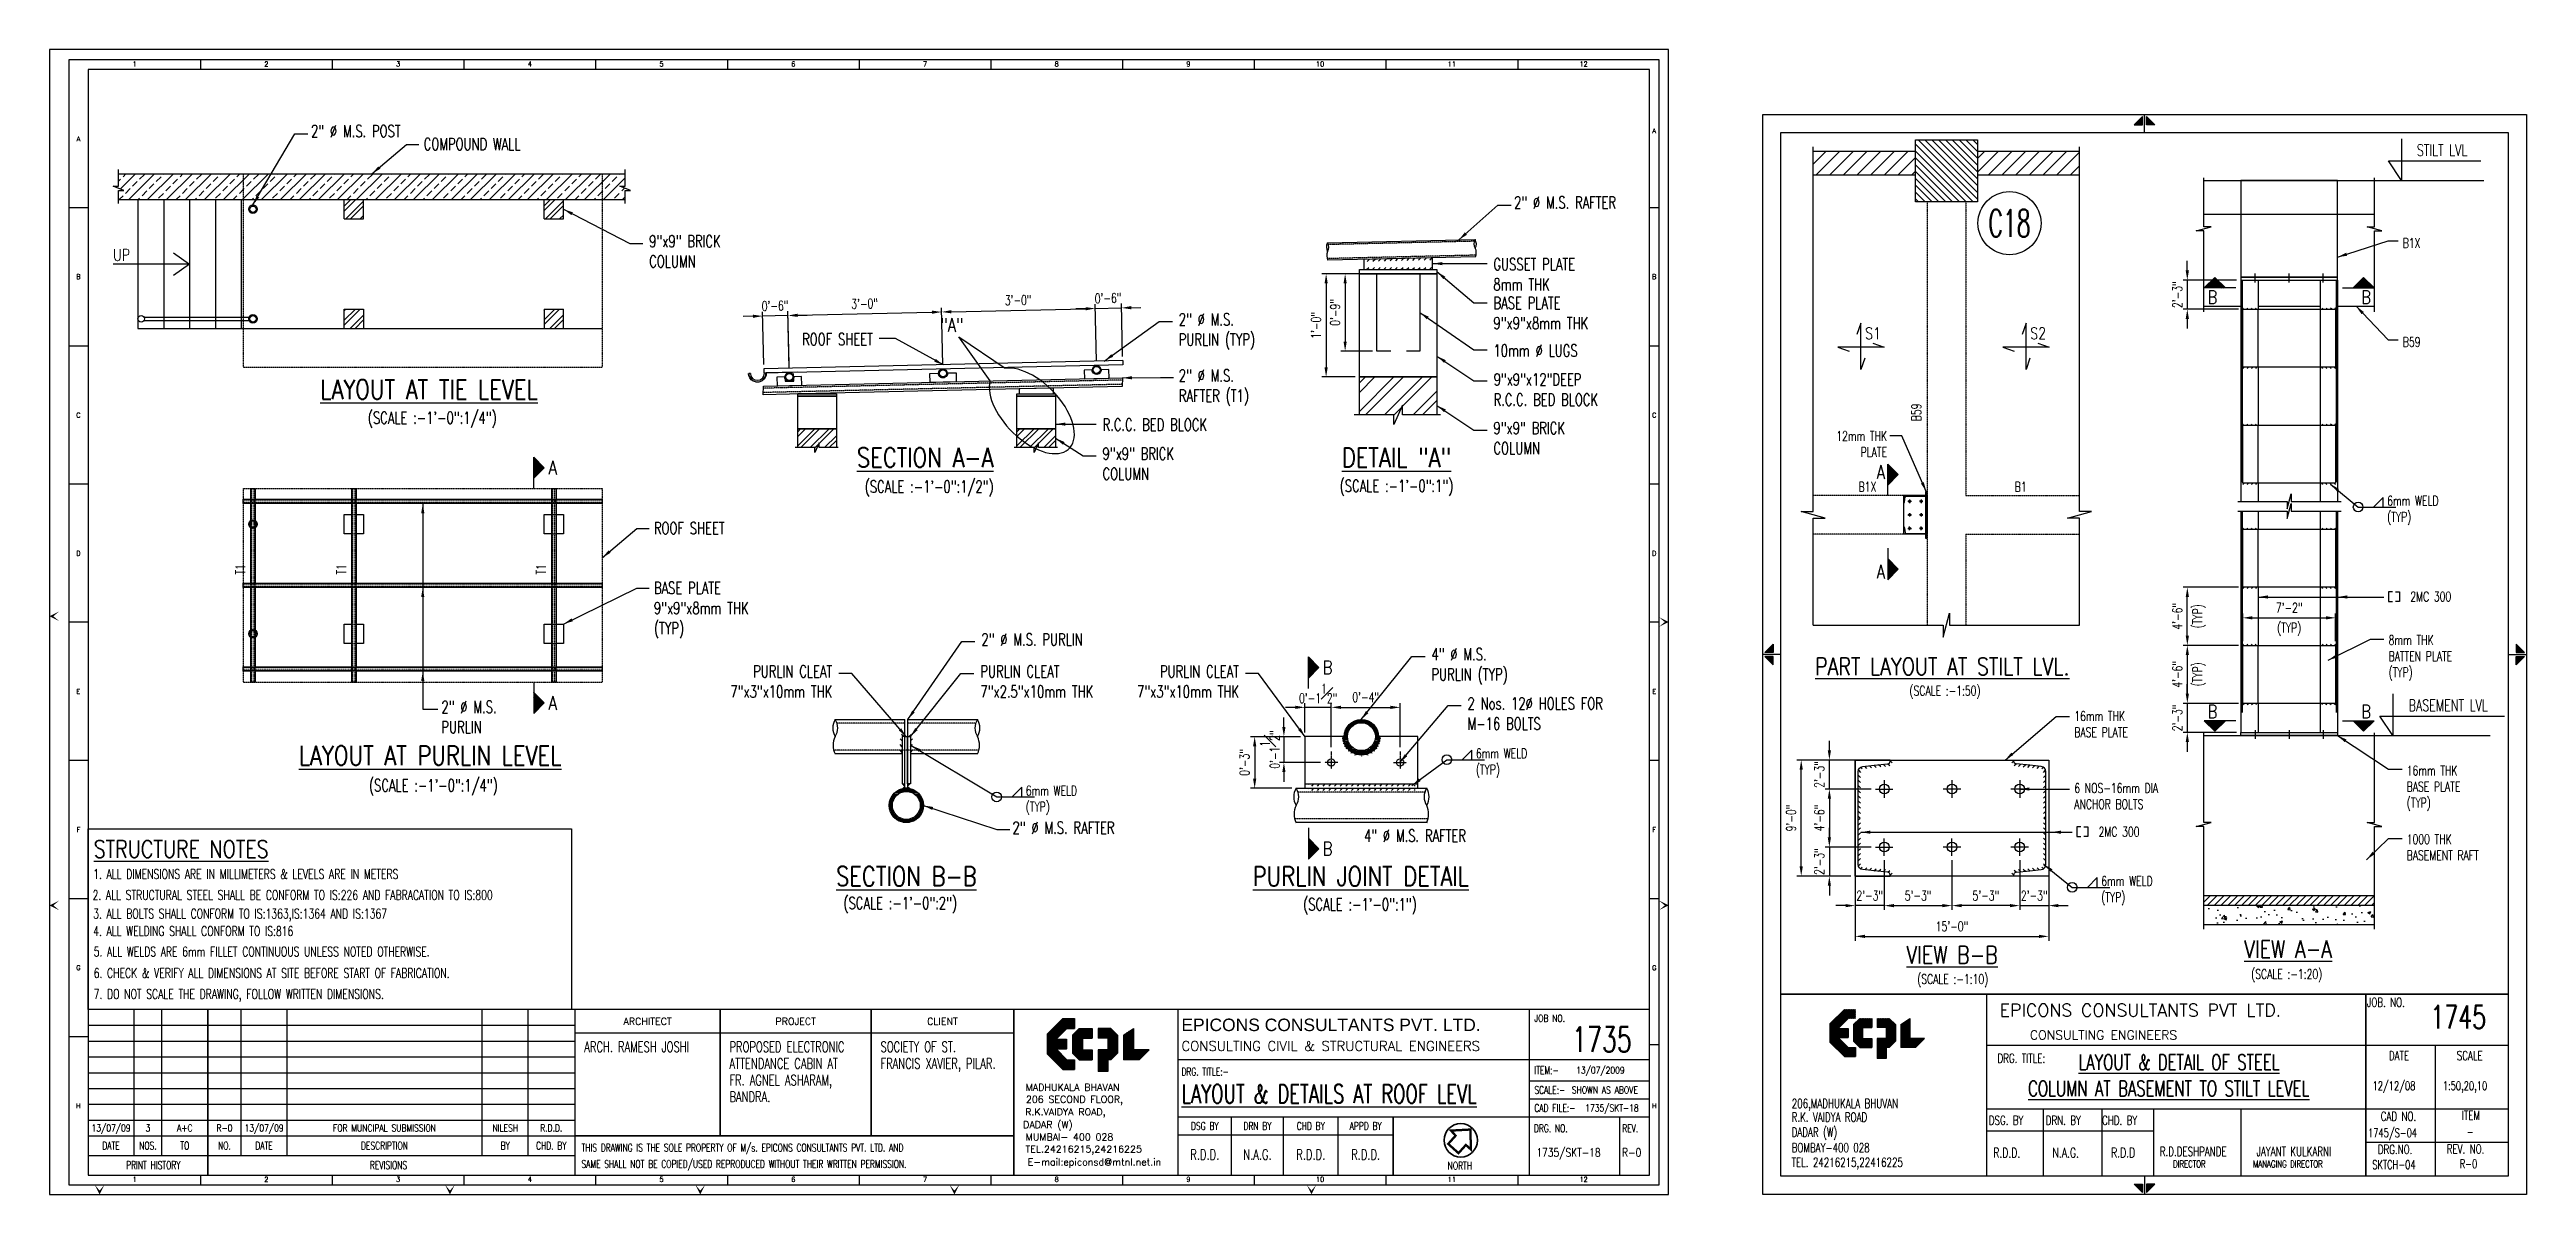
# Model space of a CAD drawing. Header units: inches. Extents: x 61991 to 161106, y 29687 to 64402.
# Drawn here: x 69614 to 71919, y 36032 to 37097 of the extents above; entities that cross this region are included whole.
import ezdxf
from ezdxf.enums import TextEntityAlignment as Align

# ---------------------------------------------------------------- set-up
doc = ezdxf.new("R2010")
doc.units = ezdxf.units.IN
doc.header["$MEASUREMENT"] = 0
doc.header["$PDMODE"] = 2
doc.linetypes.add('CENTER', pattern=[2, 1.25, -0.25, 0.25, -0.25])
doc.linetypes.add('HIDDEN', pattern=[0.375, 0.25, -0.125])
for name, color, linetype in [('3CONRED', 1, 'Continuous'), ('5CONCYAN', 4, 'Continuous'), ('CENTER LINE', 8, 'CENTER'), ('CLOUD', 7, 'Continuous'), ('dim', 5, 'Continuous'), ('hatch', 8, 'Continuous'), ('HATCH COL', 8, 'Continuous'), ('hidden', 8, 'HIDDEN'), ('LEVEL SECTION', 3, 'Continuous'), ('LINE CUT', 8, 'Continuous'), ('NO. BEAM', 3, 'Continuous'), ('NO. COLUMN', 1, 'Continuous'), ('NO. COLUMN CIRCLE', 8, 'Continuous'), ('NO. SECTION', 1, 'Continuous'), ('NO. SLAB', 2, 'Continuous'), ('p.c.c.', 8, 'Continuous'), ('PNA', 8, 'Continuous'), ('R.C.C. BEAM', 4, 'Continuous'), ('R.C.C. BEAM INNER', 4, 'HIDDEN'), ('R.C.C. RETAINING WALL', 4, 'Continuous'), ('R.C.C. SLAB', 4, 'Continuous'), ('R.C.C. STAIRCASE', 5, 'Continuous'), ('R.C.C.COLUMN', 1, 'Continuous'), ('reinforcement', 6, 'Continuous'), ('STEEL BOLT', 3, 'Continuous'), ('steel mc', 2, 'Continuous'), ('STEEL PIPE', 2, 'Continuous'), ('STEEL PLATE BASE', 1, 'Continuous'), ('STEEL PLATE BATTEN', 3, 'Continuous'), ('STEEL PLATE CAP', 3, 'Continuous'), ('STEEL PLATE GUSSET', 2, 'Continuous'), ('STEEL PLATE INSERT', 1, 'Continuous'), ('text', 4, 'Continuous'), ('TEXT (SHEET)', 4, 'Continuous'), ('TEXT MIDIUM', 2, 'Continuous'), ('TEXT NORMAL', 4, 'Continuous'), ('title', 6, 'Continuous'), ('txt', 4, 'Continuous'), ('WALL BRICK', 4, 'Continuous'), ('WALL UCR MASONERY', 4, 'Continuous'), ('weld', 8, 'Continuous')]:
    doc.layers.add(name, color=color, linetype=linetype)
doc.styles.add('ROMANC', font='romanc.shx', dxfattribs={"width": 0.8})
doc.styles.add('ROMAND', font='ROMAND.shx', dxfattribs={"width": 0.8, "height": 225})
doc.styles.add('ROMANS', font='R.SHX', dxfattribs={"width": 0.7})
doc.styles.add('ROMANT', font='ARIAL.TTF')
doc.dimstyles.new('DIM12(8)', dxfattribs={"dimscale": 0, "dimtxt": 9, "dimasz": 9, "dimexe": 4, "dimexo": 4, "dimgap": 4, "dimtad": 1, "dimdec": 0, "dimlfac": 0.125, "dimzin": 1, "dimdsep": 46, "dimlunit": 4, "dimtxsty": 'ROMANS', "dimcen": 0, "dimclrd": 5, "dimclre": 5, "dimclrt": 4, "dimadec": 0, "dimazin": 0, "dimtfac": 1, "dimtdec": 0, "dimtix": 1, "dimtmove": 2, "dimatfit": 3, "dimfxl": 0, "dimfrac": 1, "dimtzin": 0, "dimarcsym": 0})
doc.dimstyles.new('DIM24(4)', dxfattribs={"dimscale": 0, "dimtxt": 9, "dimasz": 9, "dimexe": 4, "dimexo": 4, "dimgap": 4, "dimtad": 1, "dimdec": 0, "dimlfac": 0.25, "dimzin": 1, "dimdsep": 46, "dimlunit": 4, "dimtxsty": 'ROMANS', "dimcen": 0, "dimclrd": 5, "dimclre": 5, "dimclrt": 4, "dimadec": 0, "dimazin": 0, "dimtfac": 1, "dimtdec": 0, "dimtix": 1, "dimtmove": 2, "dimatfit": 3, "dimfxl": 0, "dimfrac": 1, "dimtzin": 0, "dimarcsym": 0})
doc.dimstyles.new('DIM6(16)', dxfattribs={"dimscale": 0, "dimtxt": 9, "dimasz": 9, "dimexe": 4, "dimexo": 4, "dimgap": 4, "dimtad": 1, "dimdec": 4, "dimlfac": 0.0625, "dimzin": 1, "dimdsep": 46, "dimlunit": 4, "dimtxsty": 'ROMANS', "dimcen": 0, "dimclrd": 5, "dimclre": 5, "dimclrt": 4, "dimadec": 0, "dimazin": 0, "dimtfac": 1, "dimtdec": 4, "dimtix": 1, "dimtmove": 2, "dimatfit": 3, "dimfxl": 0, "dimfrac": 1, "dimtzin": 0, "dimarcsym": 0})
doc.dimstyles.new('DIM96', dxfattribs={"dimscale": 0, "dimtxt": 9, "dimasz": 9, "dimexe": 4, "dimexo": 4, "dimgap": 4, "dimtad": 1, "dimdec": 0, "dimzin": 1, "dimdsep": 46, "dimlunit": 4, "dimtxsty": 'ROMANS', "dimcen": 0, "dimclrd": 5, "dimclre": 5, "dimclrt": 4, "dimadec": 0, "dimazin": 0, "dimtfac": 1, "dimtdec": 0, "dimtix": 1, "dimtmove": 2, "dimatfit": 3, "dimfxl": 0, "dimfrac": 1, "dimtzin": 0, "dimlwd": -1, "dimlwe": -1, "dimarcsym": 0})

msp = doc.modelspace()

# ---------------------------------------------------------------- texts
at = {"color": 4, "char_height": 9, "attachment_point": 1, "style": 'ROMANS'}
for s, insert, width in [('{\\W0.7;1. ALL DIMENSIONS ARE IN MILLIMETERS & LEVELS ARE IN METERS}', (69654.4222, 36334.26551), 473.1159372), ('{\\W0.7;2. ALL STRUCTURAL STEEL SHALL BE CONFORM TO IS:226 AND FABRACATION TO IS:800}', (69653.93832, 36314.78745), 491.3142857), ('{\\W0.7;3. ALL BOLTS SHALL CONFORM TO IS:1363,IS:1364 AND IS:1367}', (69654.4222, 36297.43729), 473.1159372), ('{\\W0.7;4. ALL WELDING SHALL CONFORM TO IS:816}', (69654.4222, 36281.19387), 244.8), ('{\\W0.7;5. ALL WELDS ARE 6mm FILLET CONTINUOUS UNLESS NOTED OTHERWISE.}', (69654.93911, 36262.10776), 410.0571429), ('6. CHECK &{\\W0.7; VERIFY ALL DIMENSIONS AT SITE BEFORE START OF FABRICATION.}', (69654.93911, 36242.17269), 436.8), ('{\\W0.7;7. DO NOT SCALE THE DRAWING, FOLLOW WRITTEN DIMENSIONS.}', (69654.93911, 36222.69512), 354.1714286)]:
    msp.add_mtext(s, dxfattribs=dict(at, insert=insert, width=width))
at = {"layer": 'LEVEL SECTION', "char_height": 10.8, "attachment_point": 5, "style": 'ROMANS'}
for s, insert in [('STILT LVL', (71840.29988, 37003.34529)), ('BASEMENT LVL', (71845.98172, 36486.77875))]:
    msp.add_mtext(s, dxfattribs=dict(at, insert=insert))
at = {"layer": 'NO. BEAM', "style": 'ROMANS', "width": 0.7}
for s, p in [('B59', (71350.99228, 36759.3688)), ('T1', (69791.27323, 36613.26754)), ('T1', (69885.27323, 36613.26754)), ('T1', (70071.27323, 36613.26754))]:
    msp.add_text(s, height=9, rotation=90, dxfattribs=at).set_placement(p, align=Align.MIDDLE_CENTER)
for s, p in [('B1X', (71305.52117, 36690.11333)), ('B1', (71448.15574, 36690.11333))]:
    msp.add_text(s, height=9, dxfattribs=at).set_placement(p, align=Align.MIDDLE_CENTER)
at = {"layer": 'NO. COLUMN', "style": 'ROMANS', "width": 0.6}
msp.add_text('C18', height=25.199935, dxfattribs=at).set_placement((71437.7402, 36935.46263), align=Align.MIDDLE)
at = {"layer": 'NO. SECTION', "style": 'ROMANS', "width": 0.8}
for s, height, p in [('B', 12.59997, (71626.49569, 36866.56973)), ('B', 12.59997, (71769.52711, 36866.56973)), ('"A"', 12.599968, (70453.52021, 36840.65418)), ('A', 12.59997, (70082.06044, 36707.96989)), ('A', 12.59997, (71318.04219, 36703.80066)), ('A', 12.59997, (71318.04219, 36611.18651)), ('B', 12.59997, (70803.12859, 36522.0285)), ('A', 12.59997, (70082.06044, 36488.92038)), ('B', 12.59997, (71626.49569, 36481.019)), ('B', 12.59997, (71769.52711, 36481.019)), ('B', 12.59997, (70803.12859, 36353.32256))]:
    msp.add_text(s, height=height, dxfattribs=at).set_placement(p, align=Align.MIDDLE)
at = {"layer": 'NO. SLAB', "style": 'ROMANS', "width": 0.8}
for s, p in [('S1', (71303.37378, 36827.51492)), ('S2', (71456.97361, 36827.51492))]:
    msp.add_text(s, height=10.8, dxfattribs=at).set_placement(p)
at = {"layer": 'text', "color": 1, "style": 'ROMANS', "width": 0.7}
msp.add_text('1745', height=21.6, dxfattribs=at).set_placement((71829.42583, 36185.95215))
msp.add_text('1735', height=23.219349, dxfattribs=at).set_placement((71058.44797, 36175.94704), align=Align.MIDDLE_CENTER)
at = {"layer": 'text', "color": 2, "style": 'ROMANS', "width": 0.8}
for s, height, p in [('13/07/2009', 6.449819, (71034.45902, 36147.27734)), ('SHOWN AS ABOVE', 6.4498192, (71030.47061, 36128.89535)), ('1735/SKT-18', 6.4498192, (71042.90684, 36112.12582)), ('1735/SKT-18', 7.739783, (70997.47832, 36070.74321)), ('R-0', 7.739783, (71077.25967, 36070.74321))]:
    msp.add_text(s, height=height, dxfattribs=at).set_placement(p, align=Align.MIDDLE_LEFT)
at = {"layer": 'text', "color": 2, "style": 'ROMANS', "width": 0.7}
for s, height, p in [('12/12/08', 8.1, (71775.5874, 36128.77252)), ('1:50,20,10', 8.1, (71840.96282, 36128.77252)), ('R.D.D.', 9, (71422.58495, 36065.97491)), ('N.A.G.', 9, (71477.73882, 36066.03145)), ('R.D.D', 9, (71532.29109, 36066.0906)), ('1745/S-04', 8.1, (71771.33678, 36084.90154)), ('-', 8.1, (71863.22382, 36085.82047)), ('SKTCH-04', 8.1, (71775.28152, 36055.32416)), ('R-0', 8.1, (71856.70795, 36056.15165))]:
    msp.add_text(s, height=height, dxfattribs=at).set_placement(p)
at = {"layer": 'text', "color": 2, "style": 'ROMANS'}
for s, height, width, p in [('13/07/09', 6.449819, 0.8, (69671.08337, 36093.57228)), ('3', 6.44982, 0.8, (69705.39641, 36093.57228)), ('A+C', 6.449819, 0.8, (69739.70944, 36093.58248)), ('R-0', 6.449819, 0.8, (69776.60241, 36093.57165)), ('13/07/09', 6.449819, 0.8, (69813.49538, 36093.57165)), ('FOR MUNCIPAL SUBMISSION', 6.4498192, 0.8, (69925.5334, 36093.57165)), ('NILESH', 6.449819, 0.8, (70037.93573, 36093.57165)), ('R.D.D.', 6.449819, 0.8, (70080.76253, 36093.57165)), ('R.D.D.', 9.674729, 0.7, (70688.91373, 36068.75873)), ('N.A.G.', 9.674729, 0.7, (70737.93735, 36068.75873)), ('R.D.D.', 9.674729, 0.7, (70787.53231, 36068.75873)), ('R.D.D.', 9.674729, 0.7, (70838.56885, 36068.75873))]:
    msp.add_text(s, height=height, dxfattribs=dict(at, width=width)).set_placement(p, align=Align.MIDDLE_CENTER)
at = {"layer": 'TEXT MIDIUM', "style": 'ROMANS', "width": 0.8}
msp.add_text('UP', height=10.8, dxfattribs=at).set_placement((69672.93182, 36900.53235))
at = {"layer": 'TEXT MIDIUM', "style": 'ROMANS', "width": 0.7}
for s, height, p in [('ARCH. RAMESH JOSHI', 9.6747288, (70111.48294, 36168.98355)), ('PROPOSED ELECTRONIC ', 9.6747288, (70246.53328, 36168.98355)), ('SOCIETY OF ST. ', 9.6747288, (70387.12812, 36168.98355)), ('ATTENDANCE CABIN AT ', 9.6747288, (70246.53328, 36153.50399)), ('FR. AGNEL ASHARAM,', 9.6747288, (70246.53328, 36138.02442)), ('FRANCIS XAVIER, PILAR.', 9.6747288, (70387.12812, 36153.50399)), ('BANDRA.', 9.674729, (70246.53328, 36122.54485))]:
    msp.add_text(s, height=height, dxfattribs=at).set_placement(p, align=Align.MIDDLE_LEFT)
at = {"layer": 'TEXT NORMAL', "char_height": 9, "style": 'ROMANS'}
for s, insert, width, attachment_point in [('{\\H1.25x;2" %%C M.S. POST}', (69857.15692, 37026.77551), 87.2381508, 1), ('{\\H1.25x;COMPOUND WALL}', (69961.97838, 37014.65003), 125.2338205, 1), ('{\\H1.25x;2" %%C M.S. RAFTER}', (70976.73899, 36960.29985), 134.847675, 1), ('{\\H1.25x;9"x9" BRICK COLUMN}', (70171.8648, 36924.21511), 87.2381508, 1), ('{\\H1.25x;GUSSET PLATE  8mm THK}', (70957.54002, 36902.84684), 119.1187398, 1), ('{\\H1.25x;BASE PLATE 9"x9"x8mm THK}', (70957.54002, 36866.81601), 119.1187398, 1), ('{\\H1.25x;2" %%C M.S. PURLIN (TYP)}', (70664.72154, 36851.53347), 87.2381508, 1), ('{\\H1.25x;ROOF SHEET}', (70380.01496, 36833.03026), 87.2381508, 3), ('{\\H1.25x;10mm %%C LUGS}', (70957.54002, 36822.53286), 119.1187398, 1), ('{\\H1.25x;2" %%C M.S. RAFTER (T1)}', (70664.72154, 36799.3117), 87.2381508, 1), ('{\\H1.25x;9"x9"x12"DEEP R.C.C. BED BLOCK}', (70957.66571, 36795.57911), 114.6959755, 1), ('{\\H1.25x;R.C.C. BED BLOCK}', (70593.81157, 36753.53003), 138.2198335, 1), ('{\\H1.25x;9"x9" BRICK COLUMN}', (70957.54002, 36750.34273), 87.2381508, 1), ('{\\H1.25x;9"x9" BRICK COLUMN}', (70593.72769, 36726.56986), 87.2381508, 1), ('{\\H1.25x;ROOF SHEET}', (70176.23352, 36657.28432), 87.2381508, 1), ('{\\H1.25x;BASE PLATE 9"x9"x8mm THK (TYP)}', (70176.23352, 36601.65819), 106.2182853, 1), ('{\\H1.25x;2" %%C M.S. PURLIN }', (70481.0279, 36553.66276), 137.3604044, 1), ('{\\H1.25x;4" %%C M.S. PURLIN (TYP)}', (70899.84839, 36539.9285), 87.2381508, 1), ('{\\H1.25x;PURLIN CLEAT 7"x3"x10mm THK}', (70342.19348, 36523.9295), 108.5485696, 3), ('{\\H1.25x;PURLIN CLEAT 7"x2.5"x10mm THK}', (70480.08293, 36523.9295), 119.1187398, 1), ('{\\H1.25x;PURLIN CLEAT 7"x3"x10mm THK}', (70720.71158, 36523.9295), 108.5485696, 3), ('{\\H1.25x;2" %%C M.S. PURLIN }', (69978.53148, 36490.83911), 87.2381508, 1), ('{\\H1.25x;2 Nos. 12%%C HOLES FOR M-16 BOLTS}', (70933.39069, 36494.10083), 140.1867511, 1), ('{\\H1.25x;2" %%C M.S. RAFTER}', (70509.97931, 36378.52002), 119.5658516, 1), ('{\\H1.25x;4" %%C M.S. RAFTER}', (70837.01266, 36371.13393), 138.8375401, 1)]:
    msp.add_mtext(s, dxfattribs=dict(at, insert=insert, width=width, attachment_point=attachment_point))
for s, insert, attachment_point in [('B1X', (71803.72268, 36916.92124), 4), ('B59', (71803.72268, 36824.87866), 4), ('12mm THK \\PPLATE', (71323.81984, 36729.89714), 6), ('6mm WELD \\P(TYP)', (71789.20437, 36668.11895), 4), ('2MC 300', (71829.78323, 36587.9957), 5), ('8mm THK \\PBATTEN PLATE \\P(TYP)', (71790.53487, 36531.00628), 4), ('(SCALE :-1:50)', (71377.70916, 36498.89233), 5), ('16mm THK \\PBASE PLATE ', (71498.03195, 36469.2437), 4), ('6mm WELD \\P(TYP)', (70941.17051, 36433.01884), 4), ('16mm THK \\PBASE PLATE \\P(TYP) ', (71807.36314, 36409.60481), 4), ('6mm WELD \\P(TYP)', (70522.28266, 36398.40666), 4), ('6 NOS-16mm DIA\\PANCHOR BOLTS', (71498.03195, 36402.27629), 4), ('2MC 300', (71539.67387, 36369.11486), 5), ('1000 THK \\PBASEMENT RAFT ', (71807.36314, 36354.72883), 4), ('6mm WELD \\P(TYP)', (71523.11517, 36314.2613), 4), ('(SCALE :-1:10)', (71384.92796, 36230.55187), 5), ('(SCALE :-1:20)', (71695.70993, 36235.2171), 5)]:
    msp.add_mtext(s, dxfattribs=dict(at, insert=insert, attachment_point=attachment_point))
at = {"layer": 'title', "style": 'ROMANS', "width": 0.8}
for s, height, p in [('%%ULAYOUT AT TIE LEVEL', 18, (69966.89293, 36780.75229)), ('%%USECTION A-A', 18, (70428.70859, 36717.33156)), ('%%UDETAIL "A"', 18, (70867.25535, 36717.33156)), ('%%UPART LAYOUT AT STILT LVL.', 16.2, (71375.20823, 36522.97967)), ('%%ULAYOUT AT PURLIN LEVEL', 18, (69967.91761, 36440.04281)), ('%%USECTION B-B', 18, (70411.1382, 36327.71087)), ('%%UPURLIN JOINT DETAIL', 18, (70834.05741, 36327.71087)), ('%%UVIEW B-B', 16.2, (71384.27753, 36254.63922)), ('%%UVIEW A-A', 16.2, (71697.02823, 36260.00689))]:
    msp.add_text(s, height=height, dxfattribs=at).set_placement(p, align=Align.MIDDLE_CENTER)
msp.add_text('%%USTRUCTURE NOTES', height=16.2, dxfattribs=at).set_placement((69654.94724, 36344.94252))
at = {"layer": 'title', "ltscale": 0.05, "style": 'ROMANS', "width": 0.7}
for s, p in [('%%ULAYOUT & DETAIL OF STEEL', (71501.97258, 36147.51738)), ('%%UCOLUMN AT BASEMENT TO STILT LEVEL', (71455.07214, 36123.03773))]:
    msp.add_text(s, height=14.4, dxfattribs=at).set_placement(p)
at = {"layer": 'title', "style": 'ROMANS', "width": 0.7}
msp.add_text('%%ULAYOUT & DETAILS AT ROOF LEVL', height=17.4145118, dxfattribs=at).set_placement((70667.14104, 36125.2763), align=Align.MIDDLE_LEFT)
at = {"layer": 'txt', "char_height": 9, "attachment_point": 5, "style": 'ROMANS'}
for s, insert in [('{\\H1.25x;(SCALE :-1\'-0":1/4")}', (69969.94085, 36752.50287)), ('{\\H1.25x;(SCALE :-1\'-0":1/2")}', (70432.38171, 36688.46775)), ('{\\H1.25x;(SCALE :-1\'-0":1")}', (70867.25535, 36689.15798)), ('{\\H1.25x;(SCALE :-1\'-0":1/4")}', (69970.96554, 36410.4563)), ('{\\H1.25x;(SCALE :-1\'-0":2")}', (70405.45875, 36300.89928)), ('{\\H1.25x;(SCALE :-1\'-0":1")}', (70833.24136, 36299.73427))]:
    msp.add_mtext(s, dxfattribs=dict(at, insert=insert))

# ---------------------------------------------------------------- blocks, each defined once
blk = doc.blocks.new('*D262')
at = {"layer": 'Defpoints', "color": 0, "ltscale": 750, "transparency": 16777216}
for p in [(71654.8, 36488.6), (71603.2, 36461.6), (71653, 36461.6)]:
    blk.add_point(p, dxfattribs=at)
at = {"layer": 'dim', "color": 5, "ltscale": 750, "transparency": 16777216}
for p, q in [((71650.8, 36488.6), (71599.2, 36488.6)), ((71603.2, 36497.6), (71603.2, 36506.6)), ((71603.2, 36488.6), (71603.2, 36461.6)), ((71649, 36461.6), (71599.2, 36461.6)), ((71603.2, 36452.6), (71603.2, 36443.6))]:
    blk.add_line(p, q, dxfattribs=at)
for points in [[(71601.7, 36497.6), (71604.7, 36497.6), (71603.2, 36488.6)], [(71601.7, 36452.6), (71604.7, 36452.6), (71603.2, 36461.6)]]:
    blk.add_solid(points, dxfattribs=at)
at = {"layer": 'dim', "color": 4, "ltscale": 750, "transparency": 16777216, "insert": (71593.9, 36475.1), "char_height": 9, "attachment_point": 5, "rotation": 90, "style": 'ROMANS'}
blk.add_mtext('2\'-3"', dxfattribs=at)
blk = doc.blocks.new('*D263')
at = {"layer": 'Defpoints', "color": 0, "ltscale": 750, "transparency": 16777216}
for p in [(71603.2, 36596.6), (71654.8, 36596.6), (71654.8, 36542.6)]:
    blk.add_point(p, dxfattribs=at)
at = {"layer": 'dim', "color": 5, "ltscale": 750, "transparency": 16777216}
for p, q in [((71650.8, 36596.6), (71599.2, 36596.6)), ((71603.2, 36551.6), (71603.2, 36587.6)), ((71650.8, 36542.6), (71599.2, 36542.6))]:
    blk.add_line(p, q, dxfattribs=at)
for points in [[(71601.7, 36587.6), (71604.7, 36587.6), (71603.2, 36596.6)], [(71601.7, 36551.6), (71604.7, 36551.6), (71603.2, 36542.6)]]:
    blk.add_solid(points, dxfattribs=at)
at = {"layer": 'dim', "color": 4, "ltscale": 750, "transparency": 16777216, "char_height": 9, "attachment_point": 5, "rotation": 90, "style": 'ROMANS'}
for s, insert in [('4\'-6"', (71593.9, 36569.6)), ('(TYP)', (71614.1, 36569.6))]:
    blk.add_mtext(s, dxfattribs=dict(at, insert=insert))
blk = doc.blocks.new('*D264')
at = {"layer": 'Defpoints', "color": 0, "ltscale": 750, "transparency": 16777216}
for p in [(71653, 36882.4), (71603.2, 36855.4), (71654.8, 36855.4)]:
    blk.add_point(p, dxfattribs=at)
at = {"layer": 'dim', "color": 5, "ltscale": 750, "transparency": 16777216}
for p, q in [((71649, 36882.4), (71599.2, 36882.4)), ((71603.2, 36891.4), (71603.2, 36900.4)), ((71603.2, 36882.4), (71603.2, 36855.4)), ((71650.8, 36855.4), (71599.2, 36855.4)), ((71603.2, 36846.4), (71603.2, 36837.4))]:
    blk.add_line(p, q, dxfattribs=at)
for points in [[(71601.7, 36891.4), (71604.7, 36891.4), (71603.2, 36882.4)], [(71601.7, 36846.4), (71604.7, 36846.4), (71603.2, 36855.4)]]:
    blk.add_solid(points, dxfattribs=at)
at = {"layer": 'dim', "color": 4, "ltscale": 750, "transparency": 16777216, "insert": (71593.9, 36868.9), "char_height": 9, "attachment_point": 5, "rotation": 90, "style": 'ROMANS'}
blk.add_mtext('2\'-3"', dxfattribs=at)
blk = doc.blocks.new('*D48')
at = {"layer": 'Defpoints', "color": 0, "ltscale": 750, "transparency": 16777216}
for p in [(71654.8, 36542.6), (71603.2, 36488.6), (71654.8, 36488.6)]:
    blk.add_point(p, dxfattribs=at)
at = {"layer": 'dim', "color": 5, "ltscale": 750, "transparency": 16777216}
for p, q in [((71650.8, 36542.6), (71599.2, 36542.6)), ((71603.2, 36533.6), (71603.2, 36497.6)), ((71650.8, 36488.6), (71599.2, 36488.6))]:
    blk.add_line(p, q, dxfattribs=at)
for points in [[(71601.7, 36533.6), (71604.7, 36533.6), (71603.2, 36542.6)], [(71601.7, 36497.6), (71604.7, 36497.6), (71603.2, 36488.6)]]:
    blk.add_solid(points, dxfattribs=at)
at = {"layer": 'dim', "color": 4, "ltscale": 750, "transparency": 16777216, "char_height": 9, "attachment_point": 5, "rotation": 90, "style": 'ROMANS'}
for s, insert in [('4\'-6"', (71593.9, 36515.6)), ('(TYP)', (71614.1, 36515.6))]:
    blk.add_mtext(s, dxfattribs=dict(at, insert=insert))
blk = doc.blocks.new('*D265')
at = {"layer": 'Defpoints', "color": 0, "ltscale": 750, "transparency": 16777216}
for p in [(71741.2, 36568.2), (71654.8, 36542.6), (71741.2, 36542.6)]:
    blk.add_point(p, dxfattribs=at)
at = {"layer": 'dim', "color": 5, "ltscale": 750, "transparency": 16777216}
for p, q in [((71654.8, 36546.6), (71654.8, 36572.2)), ((71663.8, 36568.2), (71732.2, 36568.2)), ((71741.2, 36546.6), (71741.2, 36572.2))]:
    blk.add_line(p, q, dxfattribs=at)
for points in [[(71663.8, 36569.7), (71663.8, 36566.7), (71654.8, 36568.2)], [(71732.2, 36569.7), (71732.2, 36566.7), (71741.2, 36568.2)]]:
    blk.add_solid(points, dxfattribs=at)
at = {"layer": 'dim', "color": 4, "ltscale": 750, "transparency": 16777216, "char_height": 9, "attachment_point": 5, "style": 'ROMANS'}
for s, insert in [('7\'-2"', (71698, 36577.6)), ('(TYP)', (71698, 36557.4))]:
    blk.add_mtext(s, dxfattribs=dict(at, insert=insert))
blk = doc.blocks.new('*X8')
at = {"color": 0}
for p, q in [((97993, 4849), (98484, 5340)), ((97993, 4867), (98466, 5340)), ((97993, 4885), (98448, 5340)), ((97993, 4902), (98431, 5340)), ((97993, 4920), (98413, 5340)), ((97993, 4938), (98395, 5340)), ((97993, 4955), (98378, 5340)), ((97993, 4973), (98360, 5340)), ((97993, 4991), (98342, 5340)), ((97993, 5008), (98325, 5340)), ((97993, 5026), (98307, 5340)), ((97993, 5044), (98289, 5340)), ((97993, 5061), (98272, 5340)), ((97993, 5079), (98254, 5340)), ((97993, 5097), (98236, 5340)), ((97993, 5114), (98219, 5340)), ((97993, 5132), (98201, 5340)), ((97993, 5150), (98183, 5340)), ((97993, 5167), (98166, 5340)), ((97993, 4832), (98243, 5082)), ((97993, 4814), (98243, 5064)), ((97993, 4796), (98243, 5046)), ((97993, 4779), (98243, 5029)), ((97993, 4761), (98243, 5011)), ((97993, 4743), (98243, 4993)), ((97993, 4725), (98243, 4975)), ((97994, 4709), (98243, 4958)), ((98003, 4700), (98243, 4940)), ((98012, 4692), (98243, 4922)), ((98021, 4683), (98243, 4905)), ((98030, 4674), (98243, 4887)), ((98038, 4665), (98243, 4869)), ((98047, 4656), (98243, 4852)), ((98056, 4647), (98243, 4834)), ((98065, 4639), (98243, 4816)), ((98074, 4630), (98243, 4799)), ((98083, 4621), (98252, 4790)), ((98092, 4612), (98270, 4790)), ((98100, 4603), (98287, 4790)), ((98109, 4594), (98305, 4790)), ((98118, 4585), (98323, 4790)), ((98127, 4577), (98340, 4790)), ((98136, 4568), (98358, 4790)), ((98145, 4559), (98376, 4790)), ((98153, 4550), (98393, 4790)), ((98162, 4541), (98411, 4790)), ((98179, 4540), (98429, 4790)), ((98196, 4540), (98446, 4790)), ((98214, 4540), (98464, 4790)), ((98232, 4540), (98482, 4790)), ((98249, 4540), (98493, 4784)), ((98251, 5090), (98493, 5332)), ((98269, 5090), (98493, 5314)), ((98287, 5090), (98493, 5296)), ((98305, 5090), (98493, 5279)), ((98322, 5090), (98493, 5261)), ((98340, 5090), (98493, 5243)), ((98358, 5090), (98493, 5225)), ((98375, 5090), (98493, 5208)), ((98393, 5090), (98493, 5190)), ((98411, 5090), (98493, 5172)), ((98428, 5090), (98493, 5155)), ((98446, 5090), (98493, 5137)), ((98464, 5090), (98493, 5119)), ((98481, 5090), (98493, 5102)), ((98643, 5093), (98890, 5340)), ((98643, 5110), (98873, 5340)), ((98643, 5128), (98855, 5340)), ((98643, 5146), (98837, 5340)), ((98643, 5163), (98820, 5340)), ((98643, 5181), (98802, 5340)), ((98643, 5199), (98784, 5340)), ((98643, 5216), (98767, 5340)), ((98643, 5234), (98749, 5340)), ((98643, 5252), (98731, 5340)), ((98643, 5269), (98714, 5340)), ((98643, 5287), (98696, 5340)), ((98643, 5305), (98678, 5340)), ((98643, 5322), (98661, 5340)), ((98643, 4527), (99143, 5027)), ((98643, 4509), (99143, 5009)), ((98643, 4492), (99143, 4992)), ((98643, 4474), (99143, 4974)), ((98643, 4456), (99143, 4956)), ((98643, 4439), (99143, 4939)), ((98643, 4421), (99143, 4921)), ((98643, 4403), (99143, 4903)), ((98643, 4386), (99143, 4886)), ((98643, 4368), (99143, 4868)), ((98643, 4350), (99143, 4850)), ((98643, 4332), (99143, 4832)), ((98643, 4315), (99143, 4815)), ((98643, 4297), (99143, 4797)), ((98643, 4545), (98888, 4790)), ((98643, 4562), (98871, 4790)), ((98643, 4580), (98853, 4790)), ((98643, 4598), (98835, 4790)), ((98643, 4615), (98818, 4790)), ((98643, 4633), (98800, 4790)), ((98643, 4651), (98782, 4790)), ((98643, 4668), (98765, 4790)), ((98643, 4686), (98747, 4790)), ((98643, 4704), (98729, 4790)), ((98643, 4721), (98712, 4790)), ((98643, 4739), (98694, 4790)), ((98643, 4757), (98676, 4790)), ((98643, 4774), (98659, 4790)), ((98658, 5090), (98908, 5340)), ((98676, 5090), (98926, 5340)), ((98693, 5090), (98943, 5340)), ((98711, 5090), (98961, 5340)), ((98729, 5090), (98976, 5337)), ((98746, 5090), (98984, 5328)), ((98764, 5090), (98993, 5319)), ((98782, 5090), (99002, 5310)), ((98799, 5090), (99011, 5302)), ((98817, 5090), (99020, 5293)), ((98835, 5090), (99029, 5284)), ((98853, 5090), (99037, 5275)), ((98870, 5090), (99046, 5266)), ((98888, 5090), (99055, 5257)), ((98893, 5077), (99064, 5249)), ((98893, 5060), (99073, 5240)), ((98893, 5042), (99082, 5231)), ((98893, 5024), (99090, 5222)), ((98893, 5007), (99099, 5213)), ((98893, 4989), (99108, 5204)), ((98893, 4971), (99117, 5196)), ((98893, 4954), (99126, 5187)), ((98893, 4936), (99135, 5178)), ((98893, 4918), (99143, 5168)), ((98893, 4901), (99143, 5151)), ((98893, 4883), (99143, 5133)), ((98893, 4865), (99143, 5115)), ((98893, 4848), (99143, 5098)), ((98893, 4830), (99143, 5080)), ((98893, 4812), (99143, 5062)), ((98893, 4795), (99143, 5045)), ((98904, 4540), (99143, 4779)), ((99292, 4540), (99542, 4790)), ((99293, 5089), (99543, 5339)), ((99293, 5071), (99543, 5321)), ((99293, 5106), (99492, 5306)), ((99293, 5053), (99543, 5303)), ((99293, 5036), (99543, 5286)), ((99293, 5124), (99437, 5268)), ((99293, 5018), (99543, 5268)), ((99293, 5000), (99543, 5250)), ((99293, 4982), (99543, 5232)), ((99293, 5142), (99381, 5230)), ((99293, 4965), (99543, 5215)), ((99293, 4947), (99543, 5197)), ((99293, 5159), (99326, 5192)), ((99293, 4929), (99543, 5179)), ((99293, 4912), (99543, 5162)), ((99293, 4894), (99543, 5144)), ((99293, 4876), (99543, 5126)), ((99293, 4859), (99543, 5109)), ((99293, 4841), (99543, 5091)), ((99293, 4823), (99543, 5073)), ((99293, 4806), (99543, 5056)), ((99293, 4788), (99543, 5038)), ((99293, 4770), (99543, 5020)), ((99293, 4753), (99543, 5003)), ((99293, 4735), (99543, 4985)), ((99293, 4717), (99543, 4967)), ((99293, 4700), (99543, 4950)), ((99293, 4682), (99543, 4932)), ((99293, 4664), (99543, 4914)), ((99293, 4647), (99543, 4897)), ((99293, 4629), (99543, 4879)), ((99293, 4611), (99543, 4861)), ((99293, 4594), (99543, 4844)), ((99293, 4576), (99543, 4826)), ((99293, 4558), (99543, 4808)), ((99310, 4540), (99560, 4790)), ((99328, 4540), (99578, 4790)), ((99345, 4540), (99595, 4790)), ((99363, 4540), (99613, 4790)), ((99381, 4540), (99631, 4790)), ((99399, 4540), (99649, 4790)), ((99416, 4540), (99666, 4790)), ((99434, 4540), (99684, 4790)), ((99452, 4540), (99702, 4790)), ((99469, 4540), (99719, 4790)), ((99487, 4540), (99737, 4790)), ((99505, 4540), (99755, 4790)), ((99522, 4540), (99772, 4790)), ((99540, 4540), (99790, 4790)), ((99558, 4540), (99808, 4790)), ((99575, 4540), (99825, 4790)), ((99593, 4540), (99843, 4790)), ((99611, 4540), (99861, 4790)), ((99628, 4540), (99878, 4790)), ((99646, 4540), (99896, 4790)), ((99664, 4540), (99914, 4790)), ((99681, 4540), (99931, 4790)), ((98267, 4540), (98493, 4766)), ((98285, 4540), (98493, 4748)), ((98303, 4540), (98493, 4730)), ((98320, 4540), (98493, 4713)), ((98338, 4540), (98493, 4695)), ((98356, 4540), (98493, 4677)), ((98373, 4540), (98493, 4660)), ((98391, 4540), (98493, 4642)), ((98409, 4540), (98493, 4624)), ((98426, 4540), (98493, 4607)), ((98444, 4540), (98493, 4589)), ((98462, 4540), (98493, 4571)), ((98479, 4540), (98493, 4554)), ((98643, 4279), (98893, 4529)), ((98643, 4262), (98893, 4512)), ((98643, 4244), (98893, 4494)), ((98657, 4240), (98893, 4476)), ((98674, 4240), (98893, 4459)), ((98692, 4240), (98893, 4441)), ((98710, 4240), (98893, 4423)), ((98727, 4240), (98893, 4406)), ((98745, 4240), (98893, 4388)), ((98763, 4240), (98893, 4370)), ((98780, 4240), (98893, 4353)), ((98798, 4240), (98893, 4335)), ((98816, 4240), (98893, 4317)), ((98833, 4240), (98893, 4300)), ((98851, 4240), (98893, 4282)), ((98869, 4240), (98893, 4264)), ((98886, 4240), (98893, 4247)), ((98921, 4540), (99143, 4762)), ((98939, 4540), (99143, 4744)), ((98957, 4540), (99143, 4726))]:
    blk.add_line(p, q, dxfattribs=at)
blk = doc.blocks.new('*X9')
at = {"color": 0}
for p, q in [((97343, 4906), (98027, 5590)), ((97343, 4924), (98009, 5590)), ((97343, 4942), (97991, 5590)), ((97343, 4959), (97974, 5590)), ((97343, 4977), (97956, 5590)), ((97343, 4995), (97938, 5590)), ((97343, 5012), (97921, 5590)), ((97343, 5030), (97903, 5590)), ((97343, 5048), (97885, 5590)), ((97343, 5065), (97868, 5590)), ((97343, 5083), (97850, 5590)), ((97343, 5101), (97832, 5590)), ((97343, 5118), (97815, 5590)), ((97343, 5136), (97797, 5590)), ((97343, 5154), (97779, 5590)), ((97343, 5171), (97762, 5590)), ((97343, 5189), (97744, 5590)), ((97343, 4889), (98043, 5589)), ((97343, 4871), (98043, 5571)), ((97343, 4853), (98043, 5553)), ((97847, 5340), (98043, 5536)), ((97865, 5340), (98043, 5518)), ((97883, 5340), (98043, 5500)), ((97900, 5340), (98043, 5483)), ((97918, 5340), (98043, 5465)), ((97343, 4694), (97714, 5065)), ((97343, 4712), (97696, 5065)), ((97343, 4730), (97678, 5065)), ((97343, 4747), (97661, 5065)), ((97343, 4765), (97643, 5065)), ((97343, 4783), (97625, 5065)), ((97343, 4800), (97608, 5065)), ((97343, 4818), (97590, 5065)), ((97343, 4836), (97572, 5065)), ((97350, 4683), (97732, 5065)), ((97359, 4674), (97749, 5065)), ((97367, 4666), (97767, 5065)), ((97376, 4657), (97785, 5065)), ((97385, 4648), (97802, 5065)), ((97394, 4639), (97820, 5065)), ((97403, 4630), (97579, 4807)), ((97412, 4621), (97588, 4798)), ((97420, 4613), (97597, 4789)), ((97429, 4604), (97606, 4781)), ((97438, 4595), (97615, 4772)), ((97588, 4815), (97838, 5065)), ((97605, 4815), (97843, 5053)), ((97623, 4815), (97843, 5035)), ((97641, 4815), (97843, 5017)), ((97658, 4815), (97843, 5000)), ((97676, 4815), (97843, 4982)), ((97694, 4815), (97843, 4964)), ((97711, 4815), (97843, 4947)), ((97729, 4815), (97843, 4929)), ((97747, 4815), (97843, 4911)), ((97764, 4815), (97843, 4894)), ((97782, 4815), (97843, 4876)), ((97800, 4815), (97843, 4858)), ((97817, 4815), (97843, 4841)), ((97835, 4815), (97843, 4823)), ((97936, 5340), (98043, 5447)), ((97953, 5340), (98043, 5430)), ((97971, 5340), (98043, 5412)), ((97989, 5340), (98043, 5394)), ((98007, 5340), (98043, 5377)), ((98024, 5340), (98043, 5359)), ((98042, 5340), (98043, 5341)), ((97447, 4586), (97624, 4763)), ((97456, 4577), (97633, 4754)), ((97465, 4568), (97641, 4745)), ((97473, 4560), (97650, 4736)), ((97482, 4551), (97659, 4728)), ((97491, 4542), (97668, 4719)), ((97500, 4533), (97677, 4710)), ((97509, 4524), (97686, 4701)), ((97518, 4515), (97694, 4692)), ((97526, 4507), (97703, 4683)), ((97535, 4498), (97712, 4674)), ((97544, 4489), (97721, 4666)), ((97553, 4480), (97730, 4657)), ((97562, 4471), (97739, 4648)), ((97571, 4462), (97747, 4639)), ((97579, 4454), (97756, 4630)), ((97588, 4445), (97765, 4621)), ((97597, 4436), (97774, 4613)), ((97606, 4427), (97783, 4604)), ((97615, 4418), (97792, 4595)), ((97624, 4409), (97800, 4586)), ((97633, 4400), (97809, 4577)), ((97641, 4392), (97818, 4568)), ((97650, 4383), (97827, 4560)), ((97659, 4374), (97836, 4551)), ((97668, 4365), (97845, 4542)), ((97677, 4356), (97861, 4540)), ((97686, 4347), (97878, 4540)), ((97694, 4339), (97896, 4540)), ((97703, 4330), (97914, 4540)), ((97712, 4321), (97931, 4540)), ((97721, 4312), (97949, 4540)), ((97730, 4303), (97967, 4540)), ((97739, 4294), (97984, 4540)), ((97752, 4290), (98002, 4540)), ((97770, 4290), (98020, 4540)), ((97787, 4290), (98037, 4540)), ((97805, 4290), (98043, 4528)), ((97823, 4290), (98043, 4510)), ((97840, 4290), (98043, 4493)), ((97858, 4290), (98043, 4475)), ((97876, 4290), (98043, 4457)), ((97893, 4290), (98043, 4440)), ((97911, 4290), (98043, 4422)), ((97929, 4290), (98043, 4404)), ((97946, 4290), (98043, 4387)), ((97964, 4290), (98043, 4369)), ((97982, 4290), (98043, 4351)), ((97999, 4290), (98043, 4334)), ((98017, 4290), (98043, 4316)), ((98035, 4290), (98043, 4298))]:
    blk.add_line(p, q, dxfattribs=at)
blk = doc.blocks.new('MID')
at = {"layer": 'text'}
for p, q in [((0, 0), (10, 0)), ((8.9, 1.1), (4.3, 5.7)), ((4.3, 5.7), (4.3, 1.1)), ((4.3, 1.1), (8.9, 1.1)), ((8.9, -1.1), (4.3, -5.7)), ((4.3, -1.1), (8.9, -1.1)), ((4.3, -5.7), (4.3, -1.1))]:
    blk.add_line(p, q, dxfattribs=at)
for points in [[(4.3, 5.7), (8.9, 1.1), (4.3, 1.1)], [(4.3, -5.7), (8.9, -1.1), (4.3, -1.1)]]:
    blk.add_solid(points, dxfattribs=at)
blk = doc.blocks.new('Prna4')
at = {"layer": '3CONRED'}
blk.add_line((-20300, 509.25), (-20339.18, 509.25), dxfattribs=at)
at = {"layer": '5CONCYAN'}
for p, q in [((-20486.54, 541.9), (-20482.54, 545.9)), ((-20486.54, 541.9), (-20486.54, 536.9)), ((-20484.26, 540.65), (-20481.51, 543.4)), ((-20484.26, 540.65), (-20481.54, 540.65)), ((-20484.26, 538.15), (-20481.51, 535.4)), ((-20484.26, 538.15), (-20481.54, 538.15)), ((-20481.54, 540.65), (-20481.54, 538.15)), ((-20480.04, 541.7), (-20478.34, 543.4)), ((-20480.04, 541.7), (-20480.04, 537.11)), ((-20477.54, 540.9), (-20475.04, 540.9)), ((-20477.54, 540.9), (-20477.54, 537.9)), ((-20475.04, 543.4), (-20475.04, 540.9)), ((-20473.54, 543.4), (-20473.54, 540.9)), ((-20471.04, 540.9), (-20473.54, 540.9)), ((-20471.04, 540.9), (-20471.04, 537.9)), ((-20468.54, 541.7), (-20470.25, 543.4)), ((-20468.54, 541.7), (-20468.54, 537.11)), ((-20467.04, 541.7), (-20464.54, 543.4)), ((-20467.04, 541.7), (-20467.04, 535.4)), ((-20464.54, 543.4), (-20464.54, 537.9)), ((-20486.54, 536.9), (-20482.54, 532.9)), ((-20482.54, 532.9), (-20479.54, 532.9)), ((-20481.51, 535.4), (-20479.54, 535.4)), ((-20480.04, 537.11), (-20478.34, 535.4)), ((-20479.54, 535.4), (-20479.54, 532.9)), ((-20478.34, 535.4), (-20475.04, 535.4)), ((-20477.54, 537.9), (-20475.04, 537.9)), ((-20475.04, 537.9), (-20475.04, 535.4)), ((-20473.54, 537.9), (-20473.54, 532.4)), ((-20471.04, 537.9), (-20473.54, 537.9)), ((-20471.04, 532.4), (-20473.54, 532.4)), ((-20471.04, 535.4), (-20471.04, 532.4)), ((-20470.25, 535.4), (-20471.04, 535.4)), ((-20468.54, 537.11), (-20470.25, 535.4)), ((-20463.04, 535.4), (-20467.04, 535.4)), ((-20460.54, 537.9), (-20464.54, 537.9)), ((-20460.54, 537.9), (-20463.04, 535.4))]:
    blk.add_line(p, q, dxfattribs=at)
at = {"layer": 'PNA', "color": 5}
for p, q in [((-20320, 500), (-20320, 536)), ((-20427.8, 500), (-20427.8, 518.5)), ((-20411.68, 500), (-20411.68, 518.5)), ((-20397.46, 500), (-20397.46, 518.5)), ((-20373.46, 500), (-20373.46, 518.5))]:
    blk.add_line(p, q, dxfattribs=at)
at = {"layer": 'PNA', "color": 4}
blk.add_lwpolyline([(-20295, 495), (-20505, 495), (-20505, 792), (-20295, 792)], close=True, dxfattribs=at)
at = {"layer": 'PNA', "color": 3}
blk.add_lwpolyline([(-20300, 500), (-20500, 500), (-20500, 787), (-20300, 787)], close=True, dxfattribs=at)
at = {"layer": 'PNA', "color": 1, "const_width": 0.4}
for points in [[(-20500, 550.06), (-20300, 550.06)], [(-20443.46, 500), (-20443.46, 550.06)], [(-20339.18, 500), (-20339.18, 550.06)], [(-20443.46, 536), (-20300, 536)], [(-20443.46, 518.5), (-20300, 518.5)], [(-20443.46, 512.45), (-20397.46, 512.45)]]:
    blk.add_lwpolyline(points, dxfattribs=at)
at = {"layer": 'TEXT (SHEET)', "color": 4, "yscale": 0.5, "zscale": 0.5, "rotation": 270}
for p, xscale in [((-20400, 787), -0.5), ((-20400, 500), 0.5)]:
    blk.add_blockref('MID', p, dxfattribs=dict(at, xscale=xscale))
at = {"layer": 'TEXT (SHEET)', "color": 4, "yscale": 0.5, "zscale": 0.5}
for p, xscale in [((-20500, 643.5), -0.5), ((-20300, 643.5), 0.5)]:
    blk.add_blockref('MID', p, dxfattribs=dict(at, xscale=xscale))
at = {"layer": 'TEXT (SHEET)', "xscale": 0.00999999999839929, "yscale": 0.009999999999990905, "zscale": 0.01}
for name in ['*X9', '*X8']:
    blk.add_blockref(name, (-21459.97, 490), dxfattribs=at)
at = {"layer": 'TEXT (SHEET)', "style": 'ROMANS', "width": 0.7}
for s, height, p in [(' JOB. NO.', 2.5, (-20340.06, 546.57)), (' DRG. TITLE:', 2.5, (-20441.66, 531.21)), ('DATE', 2.5, (-20332.82, 531.94)), ('SCALE', 2.5, (-20314.15, 531.94)), ('206,MADHUKALA BHUVAN', 2.5, (-20497.04, 518.76)), ('CAD NO.', 2.5, (-20335.07, 515.25)), ('ITEM', 2.5, (-20312.79, 515.5)), ('R.K. VAIDYA ROAD', 2.5, (-20497.07, 515)), ('DADAR (W)', 2.5, (-20497.07, 510.89)), ('TEL. 24216215,22416225', 2.5, (-20497.07, 502.58)), ('BOMBAY-400 028', 2.5, (-20497.07, 506.61)), ('DIRECTOR', 2, (-20392.17, 502.38)), (' MANAGING DIRECTOR', 2, (-20371.14, 502.38)), (' DRG.NO.', 2.5, (-20337.09, 506.13)), (' REV. NO.', 2.5, (-20318.12, 506.25))]:
    blk.add_text(s, height=height, dxfattribs=at).set_placement(p)
at = {"layer": 'TEXT NORMAL', "style": 'ROMANS', "width": 0.7}
for s, p in [(' DSG. BY', (-20444.05, 514.15)), (' DRN. BY', (-20428.4, 514.15)), (' CHD. BY', (-20412.9, 514.15))]:
    blk.add_text(s, height=2.5, dxfattribs=at).set_placement(p)
at = {"layer": 'title', "color": 1, "style": 'ROMANC'}
blk.add_text('EPICONS CONSULTANTS PVT LTD.', height=3.5, dxfattribs=at).set_placement((-20439.86, 543.91))
at = {"layer": 'title', "color": 2, "style": 'ROMANS'}
blk.add_text(' CONSULTING ENGINEERS', height=2.499, dxfattribs=at).set_placement((-20433.25, 537.59))
at = {"layer": 'title', "color": 4, "style": 'ROMANS', "width": 0.7}
for s, p in [('R.D.DESHPANDE', (-20395.82, 505.57)), (' JAYANT KULKARNI', (-20370.43, 505.57))]:
    blk.add_text(s, height=2.5, dxfattribs=at).set_placement(p)
blk = doc.blocks.new('*D266')
at = {"layer": 'Defpoints', "color": 0, "ltscale": 750, "transparency": 16777216}
for p in [(71294.2, 36327.9), (71474.2, 36327.9), (71474.2, 36271.8)]:
    blk.add_point(p, dxfattribs=at)
at = {"layer": 'dim', "color": 5, "ltscale": 750, "transparency": 16777216}
for p, q in [((71294.2, 36323.9), (71294.2, 36267.8)), ((71474.2, 36323.9), (71474.2, 36267.8)), ((71303.2, 36271.8), (71465.2, 36271.8))]:
    blk.add_line(p, q, dxfattribs=at)
for points in [[(71303.2, 36273.3), (71303.2, 36270.3), (71294.2, 36271.8)], [(71465.2, 36273.3), (71465.2, 36270.3), (71474.2, 36271.8)]]:
    blk.add_solid(points, dxfattribs=at)
at = {"layer": 'dim', "color": 4, "ltscale": 750, "transparency": 16777216, "insert": (71384.2, 36281.1), "char_height": 9, "attachment_point": 5, "style": 'ROMANS'}
blk.add_mtext('15\'-0"', dxfattribs=at)
blk = doc.blocks.new('*D267')
at = {"layer": 'Defpoints', "color": 0, "ltscale": 750, "transparency": 16777216}
for p in [(71243.9, 36435.9), (71294.2, 36435.9), (71294.2, 36327.9)]:
    blk.add_point(p, dxfattribs=at)
at = {"layer": 'dim', "color": 5, "ltscale": 750, "transparency": 16777216}
for p, q in [((71290.2, 36435.9), (71239.9, 36435.9)), ((71243.9, 36336.9), (71243.9, 36426.9)), ((71290.2, 36327.9), (71239.9, 36327.9))]:
    blk.add_line(p, q, dxfattribs=at)
for points in [[(71242.4, 36426.9), (71245.4, 36426.9), (71243.9, 36435.9)], [(71242.4, 36336.9), (71245.4, 36336.9), (71243.9, 36327.9)]]:
    blk.add_solid(points, dxfattribs=at)
at = {"layer": 'dim', "color": 4, "ltscale": 750, "transparency": 16777216, "insert": (71234.5, 36381.9), "char_height": 9, "attachment_point": 5, "rotation": 90, "style": 'ROMANS'}
blk.add_mtext('9\'-0"', dxfattribs=at)
blk = doc.blocks.new('*D268')
at = {"layer": 'Defpoints', "color": 0, "ltscale": 750, "transparency": 16777216}
for p in [(71270.1, 36435.9), (71313.1, 36435.9), (71313.1, 36408.9)]:
    blk.add_point(p, dxfattribs=at)
at = {"layer": 'dim', "color": 5, "ltscale": 750, "transparency": 16777216}
for p, q in [((71270.1, 36444.9), (71270.1, 36453.9)), ((71309.1, 36435.9), (71266.1, 36435.9)), ((71270.1, 36408.9), (71270.1, 36435.9)), ((71309.1, 36408.9), (71266.1, 36408.9)), ((71270.1, 36399.9), (71270.1, 36390.9))]:
    blk.add_line(p, q, dxfattribs=at)
for points in [[(71268.6, 36444.9), (71271.6, 36444.9), (71270.1, 36435.9)], [(71268.6, 36399.9), (71271.6, 36399.9), (71270.1, 36408.9)]]:
    blk.add_solid(points, dxfattribs=at)
at = {"layer": 'dim', "color": 4, "ltscale": 750, "transparency": 16777216, "insert": (71260.8, 36422.4), "char_height": 9, "attachment_point": 5, "rotation": 90, "style": 'ROMANS'}
blk.add_mtext('2\'-3"', dxfattribs=at)
blk = doc.blocks.new('*D269')
at = {"layer": 'Defpoints', "color": 0, "ltscale": 750, "transparency": 16777216}
for p in [(71313.1, 36408.9), (71270.1, 36354.9), (71313.1, 36354.9)]:
    blk.add_point(p, dxfattribs=at)
at = {"layer": 'dim', "color": 5, "ltscale": 750, "transparency": 16777216}
for p, q in [((71309.1, 36408.9), (71266.1, 36408.9)), ((71270.1, 36399.9), (71270.1, 36363.9)), ((71309.1, 36354.9), (71266.1, 36354.9))]:
    blk.add_line(p, q, dxfattribs=at)
for points in [[(71268.6, 36399.9), (71271.6, 36399.9), (71270.1, 36408.9)], [(71268.6, 36363.9), (71271.6, 36363.9), (71270.1, 36354.9)]]:
    blk.add_solid(points, dxfattribs=at)
at = {"layer": 'dim', "color": 4, "ltscale": 750, "transparency": 16777216, "insert": (71260.8, 36381.9), "char_height": 9, "attachment_point": 5, "rotation": 90, "style": 'ROMANS'}
blk.add_mtext('4\'-6"', dxfattribs=at)
blk = doc.blocks.new('*D49')
at = {"layer": 'Defpoints', "color": 0, "ltscale": 750, "transparency": 16777216}
for p in [(71313.1, 36354.9), (71270.1, 36327.9), (71294.2, 36327.9)]:
    blk.add_point(p, dxfattribs=at)
at = {"layer": 'dim', "color": 5, "ltscale": 750, "transparency": 16777216}
for p, q in [((71270.1, 36363.9), (71270.1, 36372.9)), ((71309.1, 36354.9), (71266.1, 36354.9)), ((71270.1, 36354.9), (71270.1, 36327.9)), ((71290.2, 36327.9), (71266.1, 36327.9)), ((71270.1, 36318.9), (71270.1, 36309.9))]:
    blk.add_line(p, q, dxfattribs=at)
for points in [[(71268.6, 36363.9), (71271.6, 36363.9), (71270.1, 36354.9)], [(71268.6, 36318.9), (71271.6, 36318.9), (71270.1, 36327.9)]]:
    blk.add_solid(points, dxfattribs=at)
at = {"layer": 'dim', "color": 4, "ltscale": 750, "transparency": 16777216, "insert": (71260.8, 36341.4), "char_height": 9, "attachment_point": 5, "rotation": 90, "style": 'ROMANS'}
blk.add_mtext('2\'-3"', dxfattribs=at)
blk = doc.blocks.new('*D270')
at = {"layer": 'Defpoints', "color": 0, "ltscale": 750, "transparency": 16777216}
for p in [(71294.2, 36346.8), (71321.2, 36346.8), (71294.2, 36300.4)]:
    blk.add_point(p, dxfattribs=at)
at = {"layer": 'dim', "color": 5, "ltscale": 750, "transparency": 16777216}
for p, q in [((71294.2, 36342.8), (71294.2, 36296.4)), ((71321.2, 36342.8), (71321.2, 36296.4)), ((71285.2, 36300.4), (71276.2, 36300.4)), ((71321.2, 36300.4), (71294.2, 36300.4)), ((71330.2, 36300.4), (71339.2, 36300.4))]:
    blk.add_line(p, q, dxfattribs=at)
for points in [[(71285.2, 36301.9), (71285.2, 36298.9), (71294.2, 36300.4)], [(71330.2, 36301.9), (71330.2, 36298.9), (71321.2, 36300.4)]]:
    blk.add_solid(points, dxfattribs=at)
at = {"layer": 'dim', "color": 4, "ltscale": 750, "transparency": 16777216, "insert": (71307.7, 36309.7), "char_height": 9, "attachment_point": 5, "style": 'ROMANS'}
blk.add_mtext('2\'-3"', dxfattribs=at)
blk = doc.blocks.new('*D50')
at = {"layer": 'Defpoints', "color": 0, "ltscale": 750, "transparency": 16777216}
for p in [(71321.2, 36346.8), (71384.2, 36346.8), (71384.2, 36300.4)]:
    blk.add_point(p, dxfattribs=at)
at = {"layer": 'dim', "color": 5, "ltscale": 750, "transparency": 16777216}
for p, q in [((71321.2, 36342.8), (71321.2, 36296.4)), ((71384.2, 36342.8), (71384.2, 36296.4)), ((71330.2, 36300.4), (71375.2, 36300.4))]:
    blk.add_line(p, q, dxfattribs=at)
for points in [[(71330.2, 36301.9), (71330.2, 36298.9), (71321.2, 36300.4)], [(71375.2, 36301.9), (71375.2, 36298.9), (71384.2, 36300.4)]]:
    blk.add_solid(points, dxfattribs=at)
at = {"layer": 'dim', "color": 4, "ltscale": 750, "transparency": 16777216, "insert": (71352.7, 36309.7), "char_height": 9, "attachment_point": 5, "style": 'ROMANS'}
blk.add_mtext('5\'-3"', dxfattribs=at)
blk = doc.blocks.new('*D51')
at = {"layer": 'Defpoints', "color": 0, "ltscale": 750, "transparency": 16777216}
for p in [(71447.2, 36346.8), (71474.2, 36346.8), (71474.2, 36300.4)]:
    blk.add_point(p, dxfattribs=at)
at = {"layer": 'dim', "color": 5, "ltscale": 750, "transparency": 16777216}
for p, q in [((71447.2, 36342.8), (71447.2, 36296.4)), ((71474.2, 36342.8), (71474.2, 36296.4)), ((71438.2, 36300.4), (71429.2, 36300.4)), ((71447.2, 36300.4), (71474.2, 36300.4)), ((71483.2, 36300.4), (71492.2, 36300.4))]:
    blk.add_line(p, q, dxfattribs=at)
for points in [[(71438.2, 36301.9), (71438.2, 36298.9), (71447.2, 36300.4)], [(71483.2, 36301.9), (71483.2, 36298.9), (71474.2, 36300.4)]]:
    blk.add_solid(points, dxfattribs=at)
at = {"layer": 'dim', "color": 4, "ltscale": 750, "transparency": 16777216, "insert": (71460.7, 36309.7), "char_height": 9, "attachment_point": 5, "style": 'ROMANS'}
blk.add_mtext('2\'-3"', dxfattribs=at)
blk = doc.blocks.new('*D52')
at = {"layer": 'Defpoints', "color": 0, "ltscale": 750, "transparency": 16777216}
for p in [(71384.2, 36346.8), (71447.2, 36346.8), (71384.2, 36300.4)]:
    blk.add_point(p, dxfattribs=at)
at = {"layer": 'dim', "color": 5, "ltscale": 750, "transparency": 16777216}
for p, q in [((71384.2, 36342.8), (71384.2, 36296.4)), ((71447.2, 36342.8), (71447.2, 36296.4)), ((71438.2, 36300.4), (71393.2, 36300.4))]:
    blk.add_line(p, q, dxfattribs=at)
for points in [[(71393.2, 36301.9), (71393.2, 36298.9), (71384.2, 36300.4)], [(71438.2, 36301.9), (71438.2, 36298.9), (71447.2, 36300.4)]]:
    blk.add_solid(points, dxfattribs=at)
at = {"layer": 'dim', "color": 4, "ltscale": 750, "transparency": 16777216, "insert": (71415.7, 36309.7), "char_height": 9, "attachment_point": 5, "style": 'ROMANS'}
blk.add_mtext('5\'-3"', dxfattribs=at)
blk = doc.blocks.new('*D276')
at = {"layer": 'Defpoints', "color": 0, "transparency": 16777216}
for p in [(70782.1, 36457.6), (70762.5, 36433.6), (70800.5, 36433.6)]:
    blk.add_point(p, dxfattribs=at)
at = {"layer": 'TEXT NORMAL', "color": 5, "lineweight": -2, "transparency": 16777216}
for p, q in [((70762.5, 36466.6), (70762.5, 36475.6)), ((70778.1, 36457.6), (70758.5, 36457.6)), ((70762.5, 36457.6), (70762.5, 36433.6)), ((70796.5, 36433.6), (70758.5, 36433.6)), ((70762.5, 36424.6), (70762.5, 36415.6))]:
    blk.add_line(p, q, dxfattribs=at)
at = {"layer": 'TEXT NORMAL', "color": 5, "transparency": 16777216}
for points in [[(70761, 36466.6), (70764, 36466.6), (70762.5, 36457.6)], [(70761, 36424.6), (70764, 36424.6), (70762.5, 36433.6)]]:
    blk.add_solid(points, dxfattribs=at)
at = {"layer": 'TEXT NORMAL', "color": 4, "transparency": 16777216, "insert": (70749.5, 36445.6), "char_height": 9, "attachment_point": 5, "rotation": 90, "style": 'ROMANS'}
blk.add_mtext('0\'-1{\\H1.000000x;\\S1#2;}"', dxfattribs=at)
blk = doc.blocks.new('*D277')
at = {"layer": 'Defpoints', "color": 0, "transparency": 16777216}
for p in [(70870.6, 36484.9), (70806.6, 36443.7), (70870.6, 36443.7)]:
    blk.add_point(p, dxfattribs=at)
at = {"layer": 'TEXT NORMAL', "color": 5, "lineweight": -2, "transparency": 16777216}
for p, q in [((70806.6, 36447.7), (70806.6, 36488.9)), ((70870.6, 36447.7), (70870.6, 36488.9)), ((70815.6, 36484.9), (70861.6, 36484.9))]:
    blk.add_line(p, q, dxfattribs=at)
at = {"layer": 'TEXT NORMAL', "color": 5, "transparency": 16777216}
for points in [[(70815.6, 36486.4), (70815.6, 36483.4), (70806.6, 36484.9)], [(70861.6, 36486.4), (70861.6, 36483.4), (70870.6, 36484.9)]]:
    blk.add_solid(points, dxfattribs=at)
at = {"layer": 'TEXT NORMAL', "color": 4, "transparency": 16777216, "insert": (70838.6, 36494.3), "char_height": 9, "attachment_point": 5, "style": 'ROMANS'}
blk.add_mtext('0\'-4"', dxfattribs=at)
blk = doc.blocks.new('*D273')
at = {"layer": 'Defpoints', "color": 0, "transparency": 16777216}
for p in [(70782.1, 36484.9), (70782.1, 36457.6), (70806.6, 36457.6)]:
    blk.add_point(p, dxfattribs=at)
at = {"layer": 'TEXT NORMAL', "color": 5, "lineweight": -2, "transparency": 16777216}
for p, q in [((70782.1, 36461.6), (70782.1, 36488.9)), ((70806.6, 36461.6), (70806.6, 36488.9)), ((70773.1, 36484.9), (70764.1, 36484.9)), ((70806.6, 36484.9), (70782.1, 36484.9)), ((70815.6, 36484.9), (70824.6, 36484.9))]:
    blk.add_line(p, q, dxfattribs=at)
at = {"layer": 'TEXT NORMAL', "color": 5, "transparency": 16777216}
for points in [[(70773.1, 36486.4), (70773.1, 36483.4), (70782.1, 36484.9)], [(70815.6, 36486.4), (70815.6, 36483.4), (70806.6, 36484.9)]]:
    blk.add_solid(points, dxfattribs=at)
at = {"layer": 'TEXT NORMAL', "color": 4, "transparency": 16777216, "insert": (70794.4, 36497.9), "char_height": 9, "attachment_point": 5, "style": 'ROMANS'}
blk.add_mtext('0\'-1{\\H1.000000x;\\S1#2;}"', dxfattribs=at)
blk = doc.blocks.new('*D274')
at = {"layer": 'Defpoints', "color": 0, "transparency": 16777216}
for p in [(70782.1, 36457.6), (70735.3, 36409.6), (70773.9, 36409.6)]:
    blk.add_point(p, dxfattribs=at)
at = {"layer": 'TEXT NORMAL', "color": 5, "lineweight": -2, "transparency": 16777216}
for p, q in [((70778.1, 36457.6), (70731.3, 36457.6)), ((70735.3, 36448.6), (70735.3, 36418.6)), ((70769.9, 36409.6), (70731.3, 36409.6))]:
    blk.add_line(p, q, dxfattribs=at)
at = {"layer": 'TEXT NORMAL', "color": 5, "transparency": 16777216}
for points in [[(70733.8, 36448.6), (70736.8, 36448.6), (70735.3, 36457.6)], [(70733.8, 36418.6), (70736.8, 36418.6), (70735.3, 36409.6)]]:
    blk.add_solid(points, dxfattribs=at)
at = {"layer": 'TEXT NORMAL', "color": 4, "transparency": 16777216, "insert": (70725.9, 36433.6), "char_height": 9, "attachment_point": 5, "rotation": 90, "style": 'ROMANS'}
blk.add_mtext('0\'-3"', dxfattribs=at)
blk = doc.blocks.new('FOLDER')
at = {"layer": 'PNA'}
for points in [[(-1250, 2500), (0, 0), (0, 1000)], [(1250, 2500), (0, 0), (0, 1000)]]:
    blk.add_solid(points, dxfattribs=at)
blk = doc.blocks.new('*X3')
at = {"color": 0}
for p, q in [((97993, 4849), (98484, 5340)), ((97993, 4867), (98466, 5340)), ((97993, 4885), (98448, 5340)), ((97993, 4902), (98431, 5340)), ((97993, 4920), (98413, 5340)), ((97993, 4938), (98395, 5340)), ((97993, 4955), (98378, 5340)), ((97993, 4973), (98360, 5340)), ((97993, 4991), (98342, 5340)), ((97993, 5008), (98325, 5340)), ((97993, 5026), (98307, 5340)), ((97993, 5044), (98289, 5340)), ((97993, 5061), (98272, 5340)), ((97993, 5079), (98254, 5340)), ((97993, 5097), (98236, 5340)), ((97993, 5114), (98219, 5340)), ((97993, 5132), (98201, 5340)), ((97993, 5150), (98183, 5340)), ((97993, 5167), (98166, 5340)), ((97993, 4832), (98243, 5082)), ((97993, 4814), (98243, 5064)), ((98251, 5090), (98493, 5332)), ((98269, 5090), (98493, 5314)), ((98287, 5090), (98493, 5296)), ((98305, 5090), (98493, 5279)), ((98322, 5090), (98493, 5261)), ((98340, 5090), (98493, 5243)), ((98358, 5090), (98493, 5225)), ((98375, 5090), (98493, 5208)), ((98393, 5090), (98493, 5190)), ((98411, 5090), (98493, 5172)), ((98428, 5090), (98493, 5155)), ((98446, 5090), (98493, 5137)), ((98464, 5090), (98493, 5119)), ((98481, 5090), (98493, 5102)), ((98643, 5093), (98890, 5340)), ((98643, 5110), (98873, 5340)), ((98643, 5128), (98855, 5340)), ((98643, 5146), (98837, 5340)), ((98643, 5163), (98820, 5340)), ((98643, 5181), (98802, 5340)), ((98643, 5199), (98784, 5340)), ((98643, 5216), (98767, 5340)), ((98643, 5234), (98749, 5340)), ((98643, 5252), (98731, 5340)), ((98643, 5269), (98714, 5340)), ((98643, 5287), (98696, 5340)), ((98643, 5305), (98678, 5340)), ((98643, 5322), (98661, 5340)), ((98658, 5090), (98908, 5340)), ((98676, 5090), (98926, 5340)), ((98693, 5090), (98943, 5340)), ((98711, 5090), (98961, 5340)), ((98729, 5090), (98976, 5337)), ((98746, 5090), (98984, 5328)), ((98764, 5090), (98993, 5319)), ((98782, 5090), (99002, 5310)), ((98799, 5090), (99011, 5302)), ((98817, 5090), (99020, 5293)), ((98835, 5090), (99029, 5284)), ((98853, 5090), (99037, 5275)), ((98870, 5090), (99046, 5266)), ((98888, 5090), (99055, 5257)), ((98893, 5077), (99064, 5249)), ((98893, 5060), (99073, 5240)), ((98893, 5042), (99082, 5231)), ((98893, 5024), (99090, 5222)), ((98893, 5007), (99099, 5213)), ((98893, 4989), (99108, 5204)), ((98893, 4971), (99117, 5196)), ((98893, 4954), (99126, 5187)), ((98893, 4936), (99135, 5178)), ((98893, 4918), (99143, 5168)), ((98893, 4901), (99143, 5151)), ((98893, 4883), (99143, 5133)), ((98893, 4865), (99143, 5115)), ((98893, 4848), (99143, 5098)), ((98893, 4830), (99143, 5080)), ((98893, 4812), (99143, 5062)), ((99293, 5089), (99543, 5339)), ((99293, 5071), (99543, 5321)), ((99293, 5106), (99492, 5306)), ((99293, 5053), (99543, 5303)), ((99293, 5036), (99543, 5286)), ((99293, 5124), (99437, 5268)), ((99293, 5018), (99543, 5268)), ((99293, 5000), (99543, 5250)), ((99293, 4982), (99543, 5232)), ((99293, 5142), (99381, 5230)), ((99293, 4965), (99543, 5215)), ((99293, 4947), (99543, 5197)), ((99293, 5159), (99326, 5192)), ((99293, 4929), (99543, 5179)), ((99293, 4912), (99543, 5162)), ((99293, 4894), (99543, 5144)), ((99293, 4876), (99543, 5126)), ((99293, 4859), (99543, 5109)), ((99293, 4841), (99543, 5091)), ((99293, 4823), (99543, 5073)), ((99293, 4806), (99543, 5056)), ((97993, 4796), (98243, 5046)), ((97993, 4779), (98243, 5029)), ((97993, 4761), (98243, 5011)), ((97993, 4743), (98243, 4993)), ((97993, 4725), (98243, 4975)), ((97994, 4709), (98243, 4958)), ((98003, 4700), (98243, 4940)), ((98012, 4692), (98243, 4922)), ((98021, 4683), (98243, 4905)), ((98030, 4674), (98243, 4887)), ((98038, 4665), (98243, 4869)), ((98047, 4656), (98243, 4852)), ((98056, 4647), (98243, 4834)), ((98065, 4639), (98243, 4816)), ((98074, 4630), (98243, 4799)), ((98083, 4621), (98252, 4790)), ((98092, 4612), (98270, 4790)), ((98100, 4603), (98287, 4790)), ((98109, 4594), (98305, 4790)), ((98118, 4585), (98323, 4790)), ((98127, 4577), (98340, 4790)), ((98136, 4568), (98358, 4790)), ((98145, 4559), (98376, 4790)), ((98153, 4550), (98393, 4790)), ((98162, 4541), (98411, 4790)), ((98179, 4540), (98429, 4790)), ((98196, 4540), (98446, 4790)), ((98214, 4540), (98464, 4790)), ((98232, 4540), (98482, 4790)), ((98249, 4540), (98493, 4784)), ((98267, 4540), (98493, 4766)), ((98285, 4540), (98493, 4748)), ((98303, 4540), (98493, 4730)), ((98320, 4540), (98493, 4713)), ((98338, 4540), (98493, 4695)), ((98356, 4540), (98493, 4677)), ((98373, 4540), (98493, 4660)), ((98391, 4540), (98493, 4642)), ((98409, 4540), (98493, 4624)), ((98426, 4540), (98493, 4607)), ((98444, 4540), (98493, 4589)), ((98462, 4540), (98493, 4571)), ((98479, 4540), (98493, 4554)), ((98643, 4527), (99143, 5027)), ((98643, 4509), (99143, 5009)), ((98643, 4492), (99143, 4992)), ((98643, 4474), (99143, 4974)), ((98643, 4456), (99143, 4956)), ((98643, 4439), (99143, 4939)), ((98643, 4421), (99143, 4921)), ((98643, 4403), (99143, 4903)), ((98643, 4386), (99143, 4886)), ((98643, 4368), (99143, 4868)), ((98643, 4350), (99143, 4850)), ((98643, 4332), (99143, 4832)), ((98643, 4315), (99143, 4815)), ((98643, 4297), (99143, 4797)), ((98643, 4545), (98888, 4790)), ((98643, 4562), (98871, 4790)), ((98643, 4580), (98853, 4790)), ((98643, 4598), (98835, 4790)), ((98643, 4615), (98818, 4790)), ((98643, 4633), (98800, 4790)), ((98643, 4651), (98782, 4790)), ((98643, 4668), (98765, 4790)), ((98643, 4686), (98747, 4790)), ((98643, 4704), (98729, 4790)), ((98643, 4721), (98712, 4790)), ((98643, 4739), (98694, 4790)), ((98643, 4757), (98676, 4790)), ((98643, 4774), (98659, 4790)), ((98643, 4279), (98893, 4529)), ((98643, 4262), (98893, 4512)), ((98643, 4244), (98893, 4494)), ((98657, 4240), (98893, 4476)), ((98674, 4240), (98893, 4459)), ((98692, 4240), (98893, 4441)), ((98710, 4240), (98893, 4423)), ((98893, 4795), (99143, 5045)), ((98904, 4540), (99143, 4779)), ((98921, 4540), (99143, 4762)), ((98939, 4540), (99143, 4744)), ((98957, 4540), (99143, 4726)), ((99292, 4540), (99542, 4790)), ((99293, 4788), (99543, 5038)), ((99293, 4770), (99543, 5020)), ((99293, 4753), (99543, 5003)), ((99293, 4735), (99543, 4985)), ((99293, 4717), (99543, 4967)), ((99293, 4700), (99543, 4950)), ((99293, 4682), (99543, 4932)), ((99293, 4664), (99543, 4914)), ((99293, 4647), (99543, 4897)), ((99293, 4629), (99543, 4879)), ((99293, 4611), (99543, 4861)), ((99293, 4594), (99543, 4844)), ((99293, 4576), (99543, 4826)), ((99293, 4558), (99543, 4808)), ((99310, 4540), (99560, 4790)), ((99328, 4540), (99578, 4790)), ((99345, 4540), (99595, 4790)), ((99363, 4540), (99613, 4790)), ((99381, 4540), (99631, 4790)), ((99399, 4540), (99649, 4790)), ((99416, 4540), (99666, 4790)), ((99434, 4540), (99684, 4790)), ((99452, 4540), (99702, 4790)), ((99469, 4540), (99719, 4790)), ((99487, 4540), (99737, 4790)), ((99505, 4540), (99755, 4790)), ((99522, 4540), (99772, 4790)), ((99540, 4540), (99790, 4790)), ((99558, 4540), (99808, 4790)), ((99575, 4540), (99825, 4790)), ((99593, 4540), (99843, 4790)), ((99611, 4540), (99861, 4790)), ((99628, 4540), (99878, 4790)), ((99646, 4540), (99896, 4790)), ((99664, 4540), (99914, 4790)), ((99681, 4540), (99931, 4790)), ((98727, 4240), (98893, 4406)), ((98745, 4240), (98893, 4388)), ((98763, 4240), (98893, 4370)), ((98780, 4240), (98893, 4353)), ((98798, 4240), (98893, 4335)), ((98816, 4240), (98893, 4317)), ((98833, 4240), (98893, 4300)), ((98851, 4240), (98893, 4282)), ((98869, 4240), (98893, 4264)), ((98886, 4240), (98893, 4247))]:
    blk.add_line(p, q, dxfattribs=at)
blk = doc.blocks.new('*X2')
at = {"color": 0}
for p, q in [((97343, 4906), (98027, 5590)), ((97343, 4924), (98009, 5590)), ((97343, 4942), (97991, 5590)), ((97343, 4959), (97974, 5590)), ((97343, 4977), (97956, 5590)), ((97343, 4995), (97938, 5590)), ((97343, 5012), (97921, 5590)), ((97343, 5030), (97903, 5590)), ((97343, 5048), (97885, 5590)), ((97343, 5065), (97868, 5590)), ((97343, 5083), (97850, 5590)), ((97343, 5101), (97832, 5590)), ((97343, 5118), (97815, 5590)), ((97343, 5136), (97797, 5590)), ((97343, 5154), (97779, 5590)), ((97343, 5171), (97762, 5590)), ((97343, 5189), (97744, 5590)), ((97343, 4889), (98043, 5589)), ((97343, 4871), (98043, 5571)), ((97343, 4853), (98043, 5553)), ((97343, 4694), (97714, 5065)), ((97343, 4712), (97696, 5065)), ((97343, 4730), (97678, 5065)), ((97343, 4747), (97661, 5065)), ((97343, 4765), (97643, 5065)), ((97343, 4783), (97625, 5065)), ((97343, 4800), (97608, 5065)), ((97343, 4818), (97590, 5065)), ((97343, 4836), (97572, 5065)), ((97350, 4683), (97732, 5065)), ((97359, 4674), (97749, 5065)), ((97367, 4666), (97767, 5065)), ((97376, 4657), (97785, 5065)), ((97385, 4648), (97802, 5065)), ((97394, 4639), (97820, 5065)), ((97588, 4815), (97838, 5065)), ((97605, 4815), (97843, 5053)), ((97847, 5340), (98043, 5536)), ((97865, 5340), (98043, 5518)), ((97883, 5340), (98043, 5500)), ((97900, 5340), (98043, 5483)), ((97918, 5340), (98043, 5465)), ((97936, 5340), (98043, 5447)), ((97953, 5340), (98043, 5430)), ((97971, 5340), (98043, 5412)), ((97989, 5340), (98043, 5394)), ((98007, 5340), (98043, 5377)), ((98024, 5340), (98043, 5359)), ((98042, 5340), (98043, 5341)), ((97403, 4630), (97579, 4807)), ((97412, 4621), (97588, 4798)), ((97420, 4613), (97597, 4789)), ((97429, 4604), (97606, 4781)), ((97438, 4595), (97615, 4772)), ((97447, 4586), (97624, 4763)), ((97456, 4577), (97633, 4754)), ((97465, 4568), (97641, 4745)), ((97473, 4560), (97650, 4736)), ((97482, 4551), (97659, 4728)), ((97491, 4542), (97668, 4719)), ((97500, 4533), (97677, 4710)), ((97509, 4524), (97686, 4701)), ((97518, 4515), (97694, 4692)), ((97526, 4507), (97703, 4683)), ((97535, 4498), (97712, 4674)), ((97544, 4489), (97721, 4666)), ((97553, 4480), (97730, 4657)), ((97562, 4471), (97739, 4648)), ((97571, 4462), (97747, 4639)), ((97579, 4454), (97756, 4630)), ((97588, 4445), (97765, 4621)), ((97597, 4436), (97774, 4613)), ((97606, 4427), (97783, 4604)), ((97615, 4418), (97792, 4595)), ((97623, 4815), (97843, 5035)), ((97624, 4409), (97800, 4586)), ((97633, 4400), (97809, 4577)), ((97641, 4815), (97843, 5017)), ((97641, 4392), (97818, 4568)), ((97650, 4383), (97827, 4560)), ((97658, 4815), (97843, 5000)), ((97659, 4374), (97836, 4551)), ((97668, 4365), (97845, 4542)), ((97676, 4815), (97843, 4982)), ((97677, 4356), (97861, 4540)), ((97686, 4347), (97878, 4540)), ((97694, 4815), (97843, 4964)), ((97694, 4339), (97896, 4540)), ((97703, 4330), (97914, 4540)), ((97711, 4815), (97843, 4947)), ((97712, 4321), (97931, 4540)), ((97721, 4312), (97949, 4540)), ((97729, 4815), (97843, 4929)), ((97730, 4303), (97967, 4540)), ((97739, 4294), (97984, 4540)), ((97747, 4815), (97843, 4911)), ((97752, 4290), (98002, 4540)), ((97764, 4815), (97843, 4894)), ((97770, 4290), (98020, 4540)), ((97782, 4815), (97843, 4876)), ((97787, 4290), (98037, 4540)), ((97800, 4815), (97843, 4858)), ((97805, 4290), (98043, 4528)), ((97817, 4815), (97843, 4841)), ((97823, 4290), (98043, 4510)), ((97835, 4815), (97843, 4823)), ((97840, 4290), (98043, 4493)), ((97858, 4290), (98043, 4475)), ((97876, 4290), (98043, 4457)), ((97893, 4290), (98043, 4440)), ((97911, 4290), (98043, 4422)), ((97929, 4290), (98043, 4404)), ((97946, 4290), (98043, 4387)), ((97964, 4290), (98043, 4369)), ((97982, 4290), (98043, 4351)), ((97999, 4290), (98043, 4334)), ((98017, 4290), (98043, 4316)), ((98035, 4290), (98043, 4298))]:
    blk.add_line(p, q, dxfattribs=at)
blk = doc.blocks.new('A$C7F8D7C2E')
at = {"layer": '5CONCYAN'}
for p, q in [((0, 13.45), (5.66, 19.11)), ((5.66, 19.11), (9.91, 19.11)), ((9.91, 19.11), (9.91, 15.57)), ((0, 13.45), (0, 6.37)), ((3.24, 11.68), (7.13, 15.57)), ((3.24, 11.68), (7.08, 11.68)), ((7.08, 11.68), (7.08, 8.14)), ((7.13, 15.57), (9.91, 15.57)), ((9.2, 13.16), (11.62, 15.57)), ((9.2, 13.16), (9.2, 6.66)), ((11.62, 15.57), (16.28, 15.57)), ((12.74, 12.03), (16.28, 12.03)), ((12.74, 12.03), (12.74, 7.79)), ((16.28, 15.57), (16.28, 12.03)), ((23.07, 15.57), (18.41, 15.57)), ((18.41, 15.57), (18.41, 12.03)), ((21.95, 12.03), (18.41, 12.03)), ((21.95, 12.03), (21.95, 7.79)), ((25.48, 13.16), (23.07, 15.57)), ((25.48, 13.16), (25.48, 6.66)), ((27.61, 13.16), (31.15, 15.57)), ((27.61, 13.16), (27.61, 4.25)), ((31.15, 15.57), (31.15, 7.79)), ((0, 6.37), (5.66, 0.71)), ((3.24, 8.14), (7.08, 8.14)), ((3.24, 8.14), (7.13, 4.25)), ((5.66, 0.71), (9.91, 0.71)), ((7.13, 4.25), (9.91, 4.25)), ((9.2, 6.66), (11.62, 4.25)), ((9.91, 4.25), (9.91, 0.71)), ((11.62, 4.25), (16.28, 4.25)), ((12.74, 7.79), (16.28, 7.79)), ((16.28, 7.79), (16.28, 4.25)), ((21.95, 7.79), (18.41, 7.79)), ((18.41, 7.79), (18.41, 0)), ((21.95, 0), (18.41, 0)), ((21.95, 4.25), (21.95, 0)), ((23.07, 4.25), (21.95, 4.25)), ((25.48, 6.66), (23.07, 4.25)), ((33.27, 4.25), (27.61, 4.25)), ((36.81, 7.79), (31.15, 7.79)), ((36.81, 7.79), (33.27, 4.25))]:
    blk.add_line(p, q, dxfattribs=at)
at = {"layer": 'text', "xscale": 0.01415824915824916, "yscale": 0.01415824915824916, "zscale": 0.01415824915824916}
for name in ['*X2', '*X3']:
    blk.add_blockref(name, (-1378.2, -60.03), dxfattribs=at)
blk = doc.blocks.new('A$C015200A1')
at = {"layer": 'text', "color": 4, "style": 'ROMANS'}
for s, p in [('206 SECOND FLOOR,', (21.9, -9.52)), ('MADHUKALA BHAVAN', (21.25, -4.8)), ('DADAR (W)', (12.33, -18.42)), ('R.K.VAIDYA ROAD,', (18.64, -14)), ('TEL.24216215,24216225', (25.23, -27.45)), ('MUMBAI- 400 028', (20.12, -22.73)), ('E-mail:epiconsd@mtnl.net.in ', (29.98, -32.05))]:
    blk.add_text(s, height=2.5, dxfattribs=at).set_placement(p, align=Align.MIDDLE)
blk = doc.blocks.new('A3')
at = {"color": 1}
for p, q in [((38471, 4446), (926, 4446)), ((27136, 3246), (38471, 3246)), ((27136, 1863), (38471, 1863)), ((926, 1410), (12684, 1410)), ((27136, 1430), (32307, 1430)), ((926, 939), (12636, 938))]:
    blk.add_line(p, q, dxfattribs=at)
for p, q in [((2033, 938), (2033, 4446)), ((2699, 938), (2699, 4446)), ((4606, 938), (4606, 4446)), ((5713, 938), (5713, 4446)), ((10406, 938), (10406, 4446)), ((11512, 938), (11512, 4446))]:
    blk.add_line(p, q)
at = {"color": 5, "linetype": 'ByBlock', "lineweight": -2}
for p, q in [((926, 4067), (12636, 4067)), ((926, 3687), (12636, 3687)), ((926, 3308), (12636, 3308)), ((926, 2928), (12636, 2928)), ((926, 2549), (12636, 2549)), ((35585, 2730), (38471, 2730)), ((926, 2169), (12636, 2169)), ((926, 1790), (12636, 1790)), ((28425, 463), (28425, 1863)), ((29669, 463), (29669, 1863)), ((30988, 463), (30988, 1863)), ((35585, 2296), (38471, 2296)), ((37749, 1863), (37749, 463))]:
    blk.add_line(p, q, dxfattribs=at)
at = {"flags": 128}
blk.add_lwpolyline([(0, 0), (38934, 0), (38934, 27529), (0, 27529)], close=True, dxfattribs=at)
at = {"color": 1, "const_width": 37.8}
for points in [[(3806, 472), (3806, 4446)], [(12636, 463), (12636, 4446)], [(16126, 1407), (16126, 4446)], [(19759, 1407), (19759, 4446)], [(23186, 463), (23186, 4446)], [(27136, 463), (27136, 4446)], [(35585, 463), (35585, 4446)], [(12636, 3882), (23186, 3882)], [(32307, 463), (32307, 1863)], [(12636, 1407), (23186, 1407)]]:
    blk.add_lwpolyline(points, dxfattribs=at)
at = {"layer": 'PNA'}
for p, q in [((3630, 27283), (3630, 27051)), ((6798, 27283), (6798, 27051)), ((9965, 27283), (9965, 27051)), ((13132, 27283), (13132, 27051)), ((16300, 27283), (16300, 27051)), ((19467, 27283), (19467, 27051)), ((22634, 27283), (22634, 27051)), ((25802, 27283), (25802, 27051)), ((28969, 27283), (28969, 27051)), ((32136, 27283), (32136, 27051)), ((35304, 27283), (35304, 27051)), ((463, 23730), (926, 23730)), ((38471, 23730), (38703, 23730)), ((463, 20408), (926, 20408)), ((38471, 20408), (38703, 20408)), ((463, 17086), (926, 17086)), ((38471, 17086), (38703, 17086)), ((463, 13765), (926, 13765)), ((38471, 13765), (38703, 13765)), ((463, 10443), (926, 10443)), ((38471, 10443), (38703, 10443)), ((463, 7113), (926, 7113)), ((38471, 7113), (38703, 7113)), ((463, 3800), (926, 3800)), ((38471, 3606), (38703, 3606)), ((3630, 463), (3630, 231)), ((6798, 463), (6798, 231)), ((9965, 463), (9965, 231)), ((13132, 463), (13132, 231)), ((16300, 463), (16300, 231)), ((19467, 463), (19467, 231)), ((22634, 463), (22634, 231)), ((25802, 463), (25802, 231)), ((28969, 463), (28969, 231)), ((32136, 463), (32136, 231)), ((35304, 463), (35304, 231))]:
    blk.add_line(p, q, dxfattribs=at)
at = {"layer": 'PNA', "color": 1}
for points in [[(463, 231), (38703, 231), (38703, 27283), (463, 27283)], [(926, 463), (38471, 463), (38471, 27051), (926, 27051)]]:
    blk.add_lwpolyline(points, close=True, dxfattribs=at)
at = {"layer": 'PNA', "xscale": 0.092589912150288, "yscale": 0.092589912150288, "zscale": 0.0925899121410209}
for p, rotation in [((0, 13903), 270), ((38934, 13765), 90), ((0, 6951), 270), ((38934, 6951), 90)]:
    blk.add_blockref('FOLDER', p, dxfattribs=dict(at, rotation=rotation))
at = {"layer": 'PNA', "xscale": 0.09258991235401481, "yscale": 0.092589912150288, "zscale": 0.0925899121410209}
for p in [(1204, 0), (9629, 0), (15648, 0), (21759, 0), (30346, 0)]:
    blk.add_blockref('FOLDER', p, dxfattribs=at)
at = {"layer": 'TEXT (SHEET)', "xscale": 66.66666660021292, "yscale": 66.66666660021292, "zscale": 66.66666660021292}
blk.add_blockref('A$C7F8D7C2E', (23986, 2956), dxfattribs=at)
at = {"layer": 'TEXT (SHEET)', "linetype": 'ByBlock', "lineweight": -2, "xscale": 66.66666660021292, "yscale": 66.66666660021292, "zscale": 66.66666660021292}
blk.add_blockref('A$C015200A1', (23186, 2894), dxfattribs=at)
at = {"layer": 'PNA', "style": 'ROMANS'}
for s, height, p in [('1', 116, (2047, 27182)), ('2', 116, (5214, 27182)), ('3', 116, (8382, 27182)), ('4', 116, (11549, 27182)), ('5', 116, (14716, 27182)), ('6', 116, (17884, 27182)), ('7', 116, (21051, 27182)), ('8', 116, (24218, 27182)), ('9', 116, (27386, 27182)), ('10', 115.7, (30553, 27182)), ('11', 115.7, (33720, 27182)), ('12', 115.7, (36888, 27182)), ('A', 116, (38587, 25575)), ('A', 116, (694, 25381)), ('B', 116, (694, 22068)), ('B', 116, (38587, 22068)), ('C', 116, (694, 18738)), ('C', 116, (38587, 18738)), ('D', 116, (694, 15416)), ('D', 116, (38587, 15416)), ('E', 116, (694, 12095)), ('E', 116, (38587, 12095)), ('F', 116, (694, 8773)), ('F', 116, (38587, 8773)), ('G', 116, (694, 5451)), ('G', 116, (38587, 5451)), ('H', 116, (694, 2130)), ('H', 116, (38587, 2130)), ('1', 116, (2047, 362)), ('2', 116, (5214, 362)), ('3', 116, (8382, 362)), ('4', 116, (11549, 362)), ('5', 116, (14716, 362)), ('6', 116, (17884, 362)), ('7', 116, (21051, 362)), ('8', 116, (24218, 362)), ('9', 116, (27386, 362)), ('10', 115.7, (30553, 362)), ('11', 115.7, (33720, 362)), ('12', 115.7, (36888, 362))]:
    blk.add_text(s, height=height, dxfattribs=at).set_placement(p, align=Align.MIDDLE)
at = {"layer": 'TEXT (SHEET)', "color": 2, "style": 'ROMANS'}
for s, p in [('ARCHITECT', (14381, 4164)), ('PROJECT', (17942, 4164)), ('CLIENT', (21472, 4164))]:
    blk.add_text(s, height=166.7, dxfattribs=at).set_placement(p, align=Align.MIDDLE_CENTER)
at = {"layer": 'TEXT (SHEET)', "style": 'ROMANS'}
for s, height, width, p in [('JOB NO.', 166.7, 0.8, (35705, 4232)), ('DRG. TITLE:-', 188.78, 0.7, (27218, 2952)), ('ITEM:-', 188.8, 0.7, (35705, 2988)), ('SCALE:-', 188.8, 0.7, (35705, 2513)), ('CAD FILE:-', 188.8, 0.7, (35705, 2080)), ('DRG. NO. ', 188.8, 0.7, (35695, 1591)), ('REV.', 188.8, 0.7, (37816, 1591))]:
    blk.add_text(s, height=height, dxfattribs=dict(at, width=width)).set_placement(p, align=Align.MIDDLE_LEFT)
at = {"layer": 'TEXT (SHEET)', "style": 'ROMAND'}
blk.add_text('CONSULTING CIVIL & STRUCTURAL ENGINEERS', height=233.33, dxfattribs=at).set_placement((27218, 3570), align=Align.MIDDLE_LEFT)
at = {"layer": 'TEXT (SHEET)', "style": 'ROMANS', "width": 0.7}
for s, height, p in [('DATE', 188.8, (1479, 1174)), ('NOS.', 188.8, (2366, 1174)), ('TO', 188.8, (3253, 1175)), ('NO.', 188.8, (4206, 1174)), ('DATE', 188.8, (5159, 1174)), ('DESCRIPTION', 188.78, (8054, 1174)), ('BY', 188.8, (10959, 1174)), ('CHD. BY', 188.8, (12066, 1174)), ('DSG BY', 188.8, (27780, 1646)), ('DRN BY', 188.8, (29047, 1646)), ('CHD BY', 188.8, (30329, 1646)), ('APPD BY', 188.8, (31648, 1646)), ('PRINT HISTORY', 188.78, (2496, 705)), ('REVISIONS', 188.8, (8150, 705)), ('NORTH', 188.8, (33913, 691))]:
    blk.add_text(s, height=height, dxfattribs=at).set_placement(p, align=Align.MIDDLE_CENTER)
for s, p in [('THIS DRAWING IS THE SOLE PROPERTY OF M/s. EPICONS CONSULTANTS PVT. LTD. AND', (12791, 1029)), ('SAME SHALL NOT BE COPIED/USED REPRODUCED WITHOUT THEIR WRITTEN PERMISSION.', (12791, 638))]:
    blk.add_text(s, height=188.78, dxfattribs=at).set_placement(p)
at = {"layer": 'title', "color": 1, "style": 'ROMANT'}
blk.add_text('EPICONS CONSULTANTS PVT. LTD.', height=300, dxfattribs=at).set_placement((27218, 4078), align=Align.MIDDLE_LEFT)
blk = doc.blocks.new('*D275')
at = {"layer": 'Defpoints', "color": 0, "transparency": 16777216}
for p in [(70832.9, 36888.3), (70801.8, 36792.3), (70832.9, 36792.3)]:
    blk.add_point(p, dxfattribs=at)
at = {"layer": 'TEXT NORMAL', "color": 5, "lineweight": -2, "transparency": 16777216}
for p, q in [((70828.9, 36888.3), (70797.8, 36888.3)), ((70801.8, 36879.3), (70801.8, 36801.3)), ((70828.9, 36792.3), (70797.8, 36792.3))]:
    blk.add_line(p, q, dxfattribs=at)
at = {"layer": 'TEXT NORMAL', "color": 5, "transparency": 16777216}
for points in [[(70800.3, 36879.3), (70803.3, 36879.3), (70801.8, 36888.3)], [(70800.3, 36801.3), (70803.3, 36801.3), (70801.8, 36792.3)]]:
    blk.add_solid(points, dxfattribs=at)
at = {"layer": 'TEXT NORMAL', "color": 4, "transparency": 16777216, "insert": (70792.4, 36840.3), "char_height": 9, "attachment_point": 5, "rotation": 90, "style": 'ROMANS'}
blk.add_mtext('1\'-0"', dxfattribs=at)
blk = doc.blocks.new('*D278')
at = {"layer": 'Defpoints', "color": 0, "transparency": 16777216}
for p in [(70444, 36852.8), (70302.2, 36796.4), (70445.2, 36799.7)]:
    blk.add_point(p, dxfattribs=at)
at = {"layer": 'TEXT NORMAL', "color": 5, "lineweight": -2, "transparency": 16777216}
for p, q in [((70445.1, 36803.7), (70443.9, 36856.8)), ((70302.1, 36800.4), (70300.9, 36853.5)), ((70310, 36849.7), (70435, 36852.6))]:
    blk.add_line(p, q, dxfattribs=at)
at = {"layer": 'TEXT NORMAL', "color": 5, "transparency": 16777216}
for points in [[(70310, 36851.2), (70310.1, 36848.2), (70301, 36849.5)], [(70434.9, 36854.1), (70435, 36851.1), (70444, 36852.8)]]:
    blk.add_solid(points, dxfattribs=at)
at = {"layer": 'TEXT NORMAL', "color": 4, "transparency": 16777216, "insert": (70372.3, 36860.5), "char_height": 9, "attachment_point": 5, "rotation": 1.3129, "style": 'ROMANS'}
blk.add_mtext('3\'-0"', dxfattribs=at)
blk = doc.blocks.new('*D279')
at = {"layer": 'Defpoints', "color": 0, "transparency": 16777216}
for p in [(70586.9, 36856.1), (70445.2, 36799.7), (70588.1, 36803)]:
    blk.add_point(p, dxfattribs=at)
at = {"layer": 'TEXT NORMAL', "color": 5, "lineweight": -2, "transparency": 16777216}
for p, q in [((70445.1, 36803.7), (70443.9, 36856.8)), ((70588.1, 36807), (70586.8, 36860.1)), ((70453, 36853), (70577.9, 36855.8))]:
    blk.add_line(p, q, dxfattribs=at)
at = {"layer": 'TEXT NORMAL', "color": 5, "transparency": 16777216}
for points in [[(70577.9, 36857.3), (70578, 36854.3), (70586.9, 36856.1)], [(70452.9, 36854.5), (70453, 36851.5), (70444, 36852.8)]]:
    blk.add_solid(points, dxfattribs=at)
at = {"layer": 'TEXT NORMAL', "color": 4, "transparency": 16777216, "insert": (70515.2, 36863.8), "char_height": 9, "attachment_point": 5, "rotation": 1.3129, "style": 'ROMANS'}
blk.add_mtext('3\'-0"', dxfattribs=at)
blk = doc.blocks.new('*D280')
at = {"layer": 'Defpoints', "color": 0, "transparency": 16777216}
for p in [(70611.4, 36856.6), (70588.1, 36803), (70612.5, 36807.5)]:
    blk.add_point(p, dxfattribs=at)
at = {"layer": 'TEXT NORMAL', "color": 5, "lineweight": -2, "transparency": 16777216}
for p, q in [((70588.1, 36807), (70586.8, 36860.1)), ((70586.9, 36856.1), (70611.4, 36856.6)), ((70612.4, 36811.5), (70611.3, 36860.6)), ((70620.4, 36856.8), (70629.4, 36857)), ((70577.9, 36855.8), (70568.9, 36855.6))]:
    blk.add_line(p, q, dxfattribs=at)
at = {"layer": 'TEXT NORMAL', "color": 5, "transparency": 16777216}
for points in [[(70577.9, 36857.3), (70578, 36854.3), (70586.9, 36856.1)], [(70620.4, 36858.3), (70620.4, 36855.3), (70611.4, 36856.6)]]:
    blk.add_solid(points, dxfattribs=at)
at = {"layer": 'TEXT NORMAL', "color": 4, "transparency": 16777216, "insert": (70598.9, 36865.7), "char_height": 9, "attachment_point": 5, "rotation": 1.3129, "style": 'ROMANS'}
blk.add_mtext('0\'-6"', dxfattribs=at)
blk = doc.blocks.new('*D281')
at = {"layer": 'Defpoints', "color": 0, "transparency": 16777216}
for p in [(70277.4, 36849), (70278.5, 36799.9), (70302.1, 36800.4)]:
    blk.add_point(p, dxfattribs=at)
at = {"layer": 'TEXT NORMAL', "color": 5, "lineweight": -2, "transparency": 16777216}
for p, q in [((70268.4, 36848.8), (70259.4, 36848.5)), ((70278.4, 36803.9), (70277.3, 36853)), ((70301, 36849.5), (70277.4, 36849)), ((70302.1, 36804.4), (70300.9, 36853.5)), ((70310, 36849.7), (70319, 36849.9))]:
    blk.add_line(p, q, dxfattribs=at)
at = {"layer": 'TEXT NORMAL', "color": 5, "transparency": 16777216}
for points in [[(70268.4, 36850.3), (70268.4, 36847.3), (70277.4, 36849)], [(70310, 36851.2), (70310.1, 36848.2), (70301, 36849.5)]]:
    blk.add_solid(points, dxfattribs=at)
at = {"layer": 'TEXT NORMAL', "color": 4, "transparency": 16777216, "insert": (70289, 36858.6), "char_height": 9, "attachment_point": 5, "rotation": 1.3112, "style": 'ROMANS'}
blk.add_mtext('0\'-6"', dxfattribs=at)
blk = doc.blocks.new('*D282')
at = {"layer": 'Defpoints', "color": 0, "transparency": 16777216}
for p in [(70848.9, 36888.3), (70819.5, 36816.3), (70848.9, 36816.3)]:
    blk.add_point(p, dxfattribs=at)
at = {"layer": 'TEXT NORMAL', "color": 5, "lineweight": -2, "transparency": 16777216}
for p, q in [((70844.9, 36888.3), (70815.5, 36888.3)), ((70819.5, 36879.3), (70819.5, 36825.3)), ((70844.9, 36816.3), (70815.5, 36816.3))]:
    blk.add_line(p, q, dxfattribs=at)
at = {"layer": 'TEXT NORMAL', "color": 5, "transparency": 16777216}
for points in [[(70818, 36879.3), (70821, 36879.3), (70819.5, 36888.3)], [(70818, 36825.3), (70821, 36825.3), (70819.5, 36816.3)]]:
    blk.add_solid(points, dxfattribs=at)
at = {"layer": 'TEXT NORMAL', "color": 4, "transparency": 16777216, "insert": (70810.1, 36852.3), "char_height": 9, "attachment_point": 5, "rotation": 90, "style": 'ROMANS'}
blk.add_mtext('0\'-9"', dxfattribs=at)

# ---------------------------------------------------------------- dimensions: what is measured, and where the dimension line sits
at = {"layer": 'dim', "ltscale": 750}
for base, p1, p2, angle, picture, middle in [((71603.24465, 36855.40134), (71652.96349, 36882.40134), (71654.76349, 36855.40134), 90, '*D264', (71593.8875, 36868.90134)), ((71603.24465, 36461.5948), (71654.76349, 36488.5948), (71652.96349, 36461.5948), 90, '*D262', (71593.8875, 36475.0948)), ((71270.14204, 36435.89992), (71313.11062, 36408.89992), (71313.11062, 36435.89992), 90, '*D268', (71260.7849, 36422.39992)), ((71243.89772, 36435.89992), (71294.21062, 36327.89992), (71294.21062, 36435.89992), 90, '*D267', (71234.54057, 36381.89992)), ((71270.14204, 36354.89992), (71313.11062, 36408.89992), (71313.11062, 36354.89992), 90, '*D269', (71260.7849, 36381.89992)), ((71270.14204, 36327.89992), (71313.11062, 36354.89992), (71294.21062, 36327.89992), 90, '*D49', (71260.7849, 36341.39992)), ((71384.21062, 36300.38555), (71447.21062, 36346.79992), (71384.21062, 36346.79992), 180, '*D52', (71415.71062, 36309.74269)), ((71474.21062, 36300.38555), (71447.21062, 36346.79992), (71474.21062, 36346.79992), 180, '*D51', (71460.71062, 36309.74269))]:
    dim = msp.add_linear_dim(base=base, p1=p1, p2=p2, angle=angle, dimstyle='DIM96', override={"dimscale": 1}, dxfattribs=at)
    dim.commit()
    dim.dimension.update_dxf_attribs({"geometry": picture, "text_midpoint": middle})
for base, p2, picture, middle in [((71603.24465, 36596.5948), (71654.76349, 36596.5948), '*D263', (71603.24465, 36569.5948)), ((71603.24465, 36488.5948), (71654.76349, 36488.5948), '*D48', (71603.24465, 36515.5948))]:
    dim = msp.add_linear_dim(base=base, p1=(71654.76349, 36542.5948), p2=p2, angle=90, text='<>\\X(TYP)', dimstyle='DIM96', override={"dimscale": 1}, dxfattribs=at)
    dim.commit()
    dim.dimension.update_dxf_attribs({"geometry": picture, "text_midpoint": middle})
dim = msp.add_linear_dim(base=(71741.16349, 36568.22432), p1=(71654.76349, 36542.5948), p2=(71741.16349, 36542.5948), text='<>\\X(TYP)', dimstyle='DIM96', override={"dimscale": 1}, dxfattribs=at)
dim.commit()
dim.dimension.update_dxf_attribs({"geometry": '*D265', "text_midpoint": (71697.96349, 36568.22432)})
for base, p1, p2, picture, middle in [((71294.21062, 36300.38555), (71321.21062, 36346.79992), (71294.21062, 36346.79992), '*D270', (71307.71062, 36309.74269)), ((71474.21062, 36271.77332), (71294.21062, 36327.89992), (71474.21062, 36327.89992), '*D266', (71384.21062, 36281.13046)), ((71384.21062, 36300.38555), (71321.21062, 36346.79992), (71384.21062, 36346.79992), '*D50', (71352.71062, 36309.74269))]:
    dim = msp.add_linear_dim(base=base, p1=p1, p2=p2, dimstyle='DIM96', override={"dimscale": 1}, dxfattribs=at)
    dim.commit()
    dim.dimension.update_dxf_attribs({"geometry": picture, "text_midpoint": middle})
at = {"layer": 'TEXT NORMAL'}
for base, p1, p2, angle, dimstyle, picture, middle in [((70801.79026, 36792.31361), (70832.93524, 36888.31361), (70832.93524, 36792.31361), 90, 'DIM12(8)', '*D275', (70792.43312, 36840.31361)), ((70819.45927, 36816.31361), (70848.93524, 36888.31361), (70848.93524, 36816.31361), 90, 'DIM12(8)', '*D282', (70810.10213, 36852.31361)), ((70586.93089, 36856.05522), (70445.19171, 36799.67265), (70588.1479, 36802.9544), 181.31292787, 'DIM24(4)', '*D279', (70515.23833, 36863.7717)), ((70611.38934, 36856.61578), (70588.1479, 36802.9544), (70612.5147, 36807.51427), 181.31292787, 'DIM24(4)', '*D280', (70598.94572, 36865.69019)), ((70762.53498, 36433.6301), (70782.1196, 36457.6301), (70800.5446, 36433.6301), 90, 'DIM6(16)', '*D276', (70749.53498, 36445.6301)), ((70735.25838, 36409.6301), (70782.1196, 36457.6301), (70773.85882, 36409.6301), 90, 'DIM6(16)', '*D274', (70725.90124, 36433.6301))]:
    dim = msp.add_linear_dim(base=base, p1=p1, p2=p2, angle=angle, dimstyle=dimstyle, override={"dimscale": 1}, dxfattribs=at)
    dim.commit()
    dim.dimension.update_dxf_attribs({"geometry": picture, "text_midpoint": middle})
for p1, p2, distance, picture, middle in [((70302.14375, 36800.3952), (70278.51049, 36799.85424), -49.12011, '*D281', (70288.98896, 36858.58666)), ((70302.2354, 36796.39625), (70445.19171, 36799.67265), 53.12011, '*D278', (70372.28202, 36860.4953))]:
    dim = msp.add_aligned_dim(p1=p1, p2=p2, distance=distance, dimstyle='DIM24(4)', override={"dimscale": 1}, dxfattribs=at)
    dim.commit()
    dim.dimension.update_dxf_attribs({"geometry": picture, "text_midpoint": middle})
for base, p1, p2, picture, middle in [((70782.119598742, 36484.9237813339), (70806.6195987419, 36457.6301031444), (70782.119598742, 36457.6301031444), '*D273', (70794.3695987419, 36497.9237813339)), ((70870.6196, 36484.92378), (70806.6196, 36443.7051), (70870.6196, 36443.7051), '*D277', (70838.6196, 36494.28092))]:
    dim = msp.add_linear_dim(base=base, p1=p1, p2=p2, dimstyle='DIM6(16)', override={"dimscale": 1}, dxfattribs=at)
    dim.commit()
    dim.dimension.update_dxf_attribs({"geometry": picture, "text_midpoint": middle})

# ---------------------------------------------------------------- hatches: boundary and pattern name
at = {"layer": 'hatch'}
h = msp.add_hatch(dxfattribs=at)
h.set_pattern_fill('ANSI33', color=256, scale=50, style=0)
h.set_pattern_definition([(45, (494.016, 2465.186), (-8.8388348, 8.8388348), []), (45, (502.855, 2465.186), (-8.8388348, 8.8388348), [6.25, -3.125])])
h.paths.add_polyline_path([(70144.66501, 36969.86175), (70149.61047, 36969.86175), (70149.61047, 36981.3793), (69678.08175, 36981.3793), (69678.08175, 36969.86175), (69673.13629, 36969.86175), (69683.02721, 36965.80038), (69678.08175, 36965.80038), (69678.08175, 36957.3793), (70149.61047, 36957.3793), (70149.61047, 36965.80038), (70154.55593, 36965.80038)])
h = msp.add_hatch(dxfattribs=at)
h.set_pattern_fill('ANSI32', color=256, scale=25, style=0)
h.set_pattern_definition([(45, (-4185.194, 2268.083), (-6.6291261, 6.6291261), []), (45, (-4180.775, 2268.083), (-6.6291261, 6.6291261), [])])
h.paths.add_polyline_path([(69906.15206, 36957.3793), (69888.15206, 36957.3793), (69888.15206, 36939.3793), (69894.15206, 36939.3793), (69906.15206, 36939.3793)])
h.paths.add_polyline_path([(69906.15206, 36855.3793), (69888.15206, 36855.3793), (69888.15206, 36837.3793), (69906.15206, 36837.3793)])
h.paths.add_polyline_path([(70074.15206, 36939.3793), (70092.15206, 36939.3793), (70092.15206, 36957.3793), (70074.15206, 36957.3793)])
h.paths.add_polyline_path([(70074.15206, 36855.3793), (70074.15206, 36837.3793), (70092.15206, 36837.3793), (70092.15206, 36855.3793)])
h = msp.add_hatch(dxfattribs=at)
h.set_pattern_fill('ANSI32', color=256, scale=50, style=0)
h.set_pattern_definition([(45, (-81064.593, -32167.089), (-13.2582521, 13.2582521), []), (45, (-81055.755, -32167.089), (-13.2582521, 13.2582521), [])])
h.paths.add_polyline_path([(70904.93524, 36792.31361), (70832.93524, 36792.31361), (70832.93524, 36757.0945), (70864.87388, 36757.0945), (70864.87388, 36748.20358), (70872.9966, 36765.98542), (70872.9966, 36757.0945), (70904.93524, 36757.0945)])
h = msp.add_hatch(dxfattribs=at)
h.set_pattern_fill('ANSI32', color=256, scale=25, style=0)
h.set_pattern_definition([(45, (-5638.708, 2264.473), (-6.6291261, 6.6291261), []), (45, (-5634.289, 2264.473), (-6.6291261, 6.6291261), [])])
h.paths.add_polyline_path([(70346.05619, 36744.17371), (70310.05619, 36744.17371), (70310.05619, 36726.56416), (70326.02551, 36726.56416), (70326.02551, 36722.1187), (70330.08687, 36731.00962), (70330.08687, 36726.56416), (70346.05619, 36726.56416)])
h = msp.add_hatch(dxfattribs=at)
h.set_pattern_fill('ANSI32', color=256, scale=25, style=0)
h.set_pattern_definition([(45, (-5434.708, 2264.473), (-6.6291261, 6.6291261), []), (45, (-5430.289, 2264.473), (-6.6291261, 6.6291261), [])])
h.paths.add_polyline_path([(70550.05619, 36744.17371), (70514.05619, 36744.17371), (70514.05619, 36726.56416), (70530.02551, 36726.56416), (70530.02551, 36722.1187), (70534.08687, 36731.00962), (70534.08687, 36726.56416), (70550.05619, 36726.56416)])
at = {"layer": 'hatch', "linetype": 'Continuous'}
h = msp.add_hatch(dxfattribs=at)
h.set_pattern_fill('ANSI31', color=256, scale=36, style=0)
h.set_pattern_definition([(45, (47308.2724, 35896.324), (-3.1819805, 3.1819805), [])])
h.paths.add_polyline_path([(71618.52327, 36309.72077), (71618.52327, 36300.72077), (71777.40372, 36300.72077), (71777.40372, 36309.72077)])
at = {"layer": 'HATCH COL', "linetype": 'Continuous'}
h = msp.add_hatch(dxfattribs=at)
h.set_pattern_fill('ANSI31', color=256, scale=36, angle=90, style=0)
h.set_pattern_definition([(135, (54727.433, 38256.3723), (-3.1819805, -3.1819805), [])])
h.paths.add_polyline_path([(71407.80259, 37012.85333), (71379.00259, 37012.85333), (71379.00259, 36984.05333), (71407.80259, 36984.05333)])
h.paths.add_polyline_path([(71379.00259, 37012.85333), (71350.20259, 37012.85333), (71350.20259, 36984.05333), (71379.00259, 36984.05333)])
h.paths.add_polyline_path([(71379.00259, 36984.05333), (71350.20259, 36984.05333), (71350.20259, 36955.25333), (71379.00259, 36955.25333)])
h.paths.add_polyline_path([(71407.80259, 36984.05333), (71379.00259, 36984.05333), (71379.00259, 36955.25333), (71407.80259, 36955.25333)])
at = {"layer": 'NO. SECTION', "ltscale": 5}
h = msp.add_hatch(dxfattribs=at)
h.set_pattern_fill('ANSI31', color=256, scale=6.206651, angle=-180, style=0)
h.set_pattern_definition([(45, (68943.3102, 36808.92205), (-0.5485956, 0.5485956), [])])
h.paths.add_polyline_path([(71628.80729, 36884.74192), (71619.02014, 36875.12526), (71638.59444, 36875.12526)])
h = msp.add_hatch(dxfattribs=at)
h.set_pattern_fill('ANSI31', color=256, scale=6.206651, angle=-180, style=0)
h.set_pattern_definition([(135, (74452.7126, 36808.92205), (0.5485956, 0.5485956), [])])
h.paths.add_polyline_path([(71767.21551, 36884.74192), (71777.00266, 36875.12526), (71757.42836, 36875.12526)])
at = {"layer": 'NO. SECTION'}
h = msp.add_hatch(dxfattribs=at)
h.set_pattern_fill('ANSI31', color=256, scale=6.206651, angle=-90, style=0)
h.set_pattern_definition([(315, (69998.2204, 39393.4179), (0.5485956, 0.5485956), [])])
h.paths.add_polyline_path([(70074.04027, 36707.92087), (70064.42362, 36717.70802), (70064.42362, 36698.13372)])
at = {"layer": 'NO. SECTION', "ltscale": 5}
h = msp.add_hatch(dxfattribs=at)
h.set_pattern_fill('ANSI31', color=256, scale=6.206651, angle=-90, style=0)
h.set_pattern_definition([(315, (71258.3949, 39386.9861), (0.5485956, 0.5485956), [])])
h.paths.add_polyline_path([(71334.21476, 36701.48906), (71324.59811, 36711.27621), (71324.59811, 36691.70191)])
h = msp.add_hatch(dxfattribs=at)
h.set_pattern_fill('ANSI31', color=256, scale=6.206651, angle=-90, style=0)
h.set_pattern_definition([(45, (71258.3949, 33928.00104), (0.5485956, -0.5485956), [])])
h.paths.add_polyline_path([(71334.21476, 36613.49811), (71324.59811, 36603.71095), (71324.59811, 36623.28526)])
at = {"layer": 'NO. SECTION'}
h = msp.add_hatch(dxfattribs=at)
h.set_pattern_fill('ANSI31', color=256, scale=6.206651, angle=-90, style=0)
h.set_pattern_definition([(315, (70719.28855, 39207.4765), (0.5485956, 0.5485956), [])])
h.paths.add_polyline_path([(70795.10842, 36521.97947), (70785.49176, 36531.76663), (70785.49176, 36512.19232)])
h = msp.add_hatch(dxfattribs=at)
h.set_pattern_fill('ANSI31', color=256, scale=6.206651, angle=-90, style=0)
h.set_pattern_definition([(45, (69998.2204, 33803.4723), (0.5485956, -0.5485956), [])])
h.paths.add_polyline_path([(70074.04027, 36488.9694), (70064.42362, 36479.18225), (70064.42362, 36498.75655)])
at = {"layer": 'NO. SECTION', "ltscale": 5}
h = msp.add_hatch(dxfattribs=at)
h.set_pattern_fill('ANSI31', color=256, scale=6.206651, angle=-180, style=0)
h.set_pattern_definition([(315, (68943.3102, 36538.6667), (-0.5485956, -0.5485956), [])])
h.paths.add_polyline_path([(71628.80729, 36462.84681), (71619.02014, 36472.46347), (71638.59444, 36472.46347)])
h = msp.add_hatch(dxfattribs=at)
h.set_pattern_fill('ANSI31', color=256, scale=6.206651, angle=-180, style=0)
h.set_pattern_definition([(225, (74452.7126, 36538.6667), (0.5485956, -0.5485956), [])])
h.paths.add_polyline_path([(71767.21551, 36462.84681), (71777.00266, 36472.46347), (71757.42836, 36472.46347)])
at = {"layer": 'NO. SECTION'}
h = msp.add_hatch(dxfattribs=at)
h.set_pattern_fill('ANSI31', color=256, scale=6.206651, angle=-90, style=0)
h.set_pattern_definition([(45, (70719.28855, 33667.8745), (0.5485956, -0.5485956), [])])
h.paths.add_polyline_path([(70795.10842, 36353.37158), (70785.49176, 36343.58443), (70785.49176, 36363.15873)])
at = {"layer": 'p.c.c.', "linetype": 'Continuous'}
h = msp.add_hatch(dxfattribs=at)
h.set_pattern_fill('AR-CONC', color=9, scale=3.6, style=0)
h.set_pattern_definition([(50, (62716.984, 31540.842), (25.821367, -2.259077), [2.7, -29.7]), (355, (62716.984, 31540.842), (-4.99505, 27.07892), [2.16, -23.76]), (100.4514, (62719.136, 31540.654), (20.82634, 24.819824), [2.29465, -25.241116]), (46.1842, (62716.984, 31548.042), (38.42068, -5.95868), [4.05, -44.55]), (96.6356, (62720.186, 31547.546), (33.64786, 35.06824), [3.44197, -37.86167]), (351.1842, (62716.984, 31548.042), (33.64783, 35.06827), [3.24, -35.64]), (21, (62720.584, 31546.242), (21.488654, -14.49428), [2.7, -29.7]), (326, (62720.584, 31546.242), (8.75935, 26.1054), [2.16, -23.76]), (71.4514, (62722.375, 31545.034), (30.248015, 11.6111), [2.29465, -25.241116]), (37.5, (62716.984, 31540.842), (0.437755, 11.984179), [0, -23.472, 0, -24.12, 0, -23.85]), (7.5, (62716.984, 31540.842), (9.470503, 14.198822), [0, -13.752, 0, -22.932, 0, -9.09]), (327.5, (62708.956, 31540.842), (19.217608, -0.811975), [0, -9, 0, -28.08, 0, -37.26]), (317.5, (62705.356, 31540.842), (20.994702, 3.60378), [0, -11.7, 0, -18.648, 0, -26.46])])
h.paths.add_polyline_path([(71618.52327, 36300.72077), (71618.52327, 36282.72077), (71777.40372, 36282.72077), (71777.40372, 36300.72077)])
at = {"layer": 'R.C.C. RETAINING WALL'}
h = msp.add_hatch(dxfattribs=at)
h.set_pattern_fill('ANSI31', color=8, scale=72, style=0)
h.set_pattern_definition([(45, (54727.433, 38256.372), (-6.363961, 6.363961), [])])
h.paths.add_polyline_path([(71255.0888, 37002.05333), (71255.0888, 36980.45333), (71350.20254, 36980.45333), (71350.20254, 37002.05333)])
h = msp.add_hatch(dxfattribs=at)
h.set_pattern_fill('ANSI31', color=8, scale=72, style=0)
h.set_pattern_definition([(45, (62464.452, 146192.706), (-6.363961, 6.363961), [])])
h.paths.add_polyline_path([(71502.91627, 36980.45333), (71502.91627, 37002.05333), (71407.83859, 37002.05333), (71407.83859, 36980.45333)])
at = {"layer": 'STEEL PIPE'}
h = msp.add_hatch(dxfattribs=at)
h.set_pattern_fill('DOTS', color=8, scale=5, style=0)
h.set_pattern_definition([(0, (52693.17392, 27670.36923), (0.15625, 0.3125), [0, -0.3125])])
h.paths.add_polyline_path([(70298.2354, 36792.39625, 1), (70306.2354, 36792.39625, 1)])
h.paths.add_polyline_path([(70305.4854, 36792.39625, -1), (70298.9854, 36792.39625, -1)], flags=16)
h = msp.add_hatch(dxfattribs=at)
h.set_pattern_fill('DOTS', color=8, scale=5, style=0)
h.set_pattern_definition([(0, (52836.13023, 27673.64563), (0.15625, 0.3125), [0, -0.3125])])
h.paths.add_polyline_path([(70441.19171, 36795.67265, 1), (70449.19171, 36795.67265, 1)])
h.paths.add_polyline_path([(70448.44171, 36795.67265, -1), (70441.94171, 36795.67265, -1)], flags=16)
h = msp.add_hatch(dxfattribs=at)
h.set_pattern_fill('DOTS', color=8, scale=5, style=0)
h.set_pattern_definition([(0, (52979.17813, 27676.92843), (0.15625, 0.3125), [0, -0.3125])])
h.paths.add_polyline_path([(70584.23961, 36798.95545, 1), (70592.23961, 36798.95545, 1)])
h.paths.add_polyline_path([(70591.48961, 36798.95545, -1), (70584.98961, 36798.95545, -1)], flags=16)
h = msp.add_hatch(dxfattribs=at)
h.set_pattern_fill('DOTS', color=8, scale=20, style=0)
h.set_pattern_definition([(0, (398.3737, -30.478), (0.625, 1.25), [0, -1.25])])
h.paths.add_polyline_path([(70818.6196, 36457.6301, 1), (70850.6196, 36457.6301, 1)])
h.paths.add_polyline_path([(70847.6196, 36457.6301, -1), (70821.6196, 36457.6301, -1)], flags=16)
h = msp.add_hatch(dxfattribs=at)
h.set_pattern_fill('DOTS', color=8, scale=20, style=0)
h.set_pattern_definition([(0, (-25.1077, -94.478), (0.625, 1.25), [0, -1.25])])
h.paths.add_polyline_path([(70395.1382, 36393.6301, 1), (70427.1382, 36393.6301, 1)])
h.paths.add_polyline_path([(70424.1382, 36393.6301, -1), (70398.1382, 36393.6301, -1)], flags=16)
at = {"layer": 'weld'}
h = msp.add_hatch(dxfattribs=at)
h.set_pattern_fill('ANSI31', color=256, scale=30, style=0)
h.set_pattern_definition([(226.3138, (70940.818, 36902.1443), (2.71175, -2.59016), [])])
h.paths.add_polyline_path([(70836.93524, 36899.76186), (70900.93524, 36901.22963), (70900.93524, 36903.23016), (70836.93524, 36901.76239)])
h = msp.add_hatch(dxfattribs=at)
h.set_pattern_fill('ANSI31', color=256, scale=30, style=0)
h.set_pattern_definition([(45, (459.022, 2478.8055), (-2.65165043, 2.65165043), [])])
h.paths.add_polyline_path([(70900.93524, 36894.31361), (70836.93524, 36894.31361), (70836.93524, 36892.31361), (70900.93524, 36892.31361)])
at = {"layer": 'weld', "ltscale": 750}
h = msp.add_hatch(dxfattribs=at)
h.set_pattern_fill('ANSI31', color=256, scale=22.5, style=0)
h.set_pattern_definition([(45, (-33428.0587, 42919.5444), (-1.98873782, 1.98873782), [])])
h.paths.add_polyline_path([(71669.16349, 36856.48134), (71654.33149, 36856.48134), (71654.33149, 36800.32134), (71669.16349, 36800.32134), (71669.16349, 36801.40134), (71654.76349, 36801.40134), (71654.76349, 36855.40134), (71669.16349, 36855.40134)])
h.paths.add_polyline_path([(71654.33149, 36856.48134), (71653.68349, 36856.48134), (71653.68349, 36800.32134), (71654.33149, 36800.32134)])
h = msp.add_hatch(dxfattribs=at)
h.set_pattern_fill('ANSI31', color=256, scale=22.5, style=0)
h.set_pattern_definition([(135, (176823.9857, 42919.5444), (1.98873782, 1.98873782), [])])
h.paths.add_polyline_path([(71726.76349, 36856.48134), (71741.59549, 36856.48134), (71741.59549, 36800.32134), (71726.76349, 36800.32134), (71726.76349, 36801.40134), (71741.16349, 36801.40134), (71741.16349, 36855.40134), (71726.76349, 36855.40134)])
h.paths.add_polyline_path([(71741.59549, 36856.48134), (71742.24349, 36856.48134), (71742.24349, 36800.32134), (71741.59549, 36800.32134)])
h = msp.add_hatch(dxfattribs=at)
h.set_pattern_fill('ANSI31', color=256, scale=22.5, style=0)
h.set_pattern_definition([(45, (-33428.0587, 42811.5444), (-1.98873782, 1.98873782), [])])
h.paths.add_polyline_path([(71669.16349, 36748.48134), (71654.33149, 36748.48134), (71654.33149, 36692.32134), (71669.16349, 36692.32134), (71669.16349, 36693.40134), (71654.76349, 36693.40134), (71654.76349, 36747.40134), (71669.16349, 36747.40134)])
h.paths.add_polyline_path([(71654.33149, 36748.48134), (71653.68349, 36748.48134), (71653.68349, 36692.32134), (71654.33149, 36692.32134)])
h = msp.add_hatch(dxfattribs=at)
h.set_pattern_fill('ANSI31', color=256, scale=22.5, style=0)
h.set_pattern_definition([(135, (176823.9857, 42811.5444), (1.98873782, 1.98873782), [])])
h.paths.add_polyline_path([(71726.76349, 36748.48134), (71741.59549, 36748.48134), (71741.59549, 36692.32134), (71726.76349, 36692.32134), (71726.76349, 36693.40134), (71741.16349, 36693.40134), (71741.16349, 36747.40134), (71726.76349, 36747.40134)])
h.paths.add_polyline_path([(71741.59549, 36748.48134), (71742.24349, 36748.48134), (71742.24349, 36692.32134), (71741.59549, 36692.32134)])
h = msp.add_hatch(dxfattribs=at)
h.set_pattern_fill('ANSI31', color=256, scale=22.5, style=0)
h.set_pattern_definition([(45, (-33428.0587, 42714.7378), (-1.98873782, 1.98873782), [])])
h.paths.add_polyline_path([(71669.16349, 36651.6748), (71654.33149, 36651.6748), (71654.33149, 36595.5148), (71669.16349, 36595.5148), (71669.16349, 36596.5948), (71654.76349, 36596.5948), (71654.76349, 36650.5948), (71669.16349, 36650.5948)])
h.paths.add_polyline_path([(71654.33149, 36651.6748), (71653.68349, 36651.6748), (71653.68349, 36595.5148), (71654.33149, 36595.5148)])
h = msp.add_hatch(dxfattribs=at)
h.set_pattern_fill('ANSI31', color=256, scale=22.5, style=0)
h.set_pattern_definition([(135, (176823.9857, 42714.7378), (1.98873782, 1.98873782), [])])
h.paths.add_polyline_path([(71726.76349, 36651.6748), (71741.59549, 36651.6748), (71741.59549, 36595.5148), (71726.76349, 36595.5148), (71726.76349, 36596.5948), (71741.16349, 36596.5948), (71741.16349, 36650.5948), (71726.76349, 36650.5948)])
h.paths.add_polyline_path([(71741.59549, 36651.6748), (71742.24349, 36651.6748), (71742.24349, 36595.5148), (71741.59549, 36595.5148)])
h = msp.add_hatch(dxfattribs=at)
h.set_pattern_fill('ANSI31', color=256, scale=22.5, style=0)
h.set_pattern_definition([(45, (-33428.0587, 42606.7378), (-1.98873782, 1.98873782), [])])
h.paths.add_polyline_path([(71669.16349, 36543.6748), (71654.33149, 36543.6748), (71654.33149, 36487.5148), (71669.16349, 36487.5148), (71669.16349, 36488.5948), (71654.76349, 36488.5948), (71654.76349, 36542.5948), (71669.16349, 36542.5948)])
h.paths.add_polyline_path([(71654.33149, 36543.6748), (71653.68349, 36543.6748), (71653.68349, 36487.5148), (71654.33149, 36487.5148)])
h = msp.add_hatch(dxfattribs=at)
h.set_pattern_fill('ANSI31', color=256, scale=22.5, style=0)
h.set_pattern_definition([(135, (176823.9857, 42606.7378), (1.98873782, 1.98873782), [])])
h.paths.add_polyline_path([(71726.76349, 36543.6748), (71741.59549, 36543.6748), (71741.59549, 36487.5148), (71726.76349, 36487.5148), (71726.76349, 36488.5948), (71741.16349, 36488.5948), (71741.16349, 36542.5948), (71726.76349, 36542.5948)])
h.paths.add_polyline_path([(71741.59549, 36543.6748), (71742.24349, 36543.6748), (71742.24349, 36487.5148), (71741.59549, 36487.5148)])
at = {"layer": 'weld'}
h = msp.add_hatch(dxfattribs=at)
h.set_pattern_fill('ANSI31', color=256, scale=30, style=0)
h.set_pattern_definition([(135, (140332.555, 98.337), (2.65165043, 2.65165043), [])])
h.paths.add_polyline_path([(70405.3882, 36445.1301), (70407.3882, 36445.1301), (70407.3882, 36441.6301), (70405.3882, 36441.6301)])
h.paths.add_polyline_path([(70405.3882, 36459.6301), (70411.1382, 36459.6301), (70411.1382, 36457.6301), (70409.8882, 36457.6301), (70407.3882, 36457.6301), (70407.3882, 36445.1301), (70405.3882, 36445.1301)])
h = msp.add_hatch(dxfattribs=at)
h.set_pattern_fill('ANSI31', color=256, scale=30, style=0)
h.set_pattern_definition([(45, (489.7214, 98.337), (-2.65165043, 2.65165043), [])])
h.paths.add_polyline_path([(70416.8882, 36445.1301), (70414.8882, 36445.1301), (70414.8882, 36441.6301), (70416.8882, 36441.6301)])
h.paths.add_polyline_path([(70416.8882, 36459.6301), (70411.1382, 36459.6301), (70411.1382, 36457.6301), (70412.3882, 36457.6301), (70414.8882, 36457.6301), (70414.8882, 36445.1301), (70416.8882, 36445.1301)])
h = msp.add_hatch(dxfattribs=at)
h.set_pattern_fill('ANSI31', color=256, scale=20, style=0)
h.set_pattern_definition([(192.775, (70834.6196, 36457.63), (-0.5528, 2.43812), [])])
h.paths.add_polyline_path([(70817.6196, 36457.6301), (70818.6196, 36457.6301, 0.2575701348), (70826.08766, 36444.09474, 0.141542404), (70834.6196, 36441.6301), (70834.6196, 36440.62928, -0.4142278192)], flags=17)
h.paths.add_polyline_path([(70816.6196, 36457.6301), (70817.6196, 36457.6301, 0.4142278192), (70834.6196, 36440.62928), (70834.6196, 36439.6301, -0.141542404), (70825.02116, 36442.40282, -0.2575701348)])
h = msp.add_hatch(dxfattribs=at)
h.set_pattern_fill('ANSI31', color=256, scale=20, style=0)
h.set_pattern_definition([(347.225, (70834.6196, 36457.63), (0.5528, 2.43812), [])])
h.paths.add_polyline_path([(70851.6196, 36457.6301), (70850.6196, 36457.6301, -0.2575701348), (70843.15154, 36444.09474, -0.141542404), (70834.6196, 36441.6301), (70834.6196, 36440.62928, 0.4142278192)], flags=17)
h.paths.add_polyline_path([(70852.6196, 36457.6301), (70851.6196, 36457.6301, -0.4142278192), (70834.6196, 36440.62928), (70834.6196, 36439.6301, 0.141542404), (70844.21803, 36442.40282, 0.2575701348)])
at = {"layer": 'weld', "ltscale": 750}
h = msp.add_hatch(dxfattribs=at)
h.set_pattern_fill('ANSI31', color=256, scale=27, style=0)
h.set_pattern_definition([(135, (92800.0102, 37642.85), (2.3864854, 2.3864854), [])])
h.paths.add_polyline_path([(71324.51521, 36432.34259, 0.383864035), (71326.61062, 36434.66977), (71326.61062, 36435.89992), (71328.77062, 36435.89992), (71328.77062, 36434.66977, -0.383864035), (71324.74099, 36430.19442), (71312.0044, 36428.85575), (71301.3632, 36427.73732, 0.383864035), (71299.10662, 36425.23112), (71299.10662, 36381.89992), (71296.94662, 36381.89992), (71296.94662, 36425.23112, -0.383864035), (71301.13742, 36429.88549), (71311.77862, 36431.00392)])
h = msp.add_hatch(dxfattribs=at)
h.set_pattern_fill('ANSI31', color=256, scale=27, style=0)
h.set_pattern_definition([(45, (49968.411, 37642.85), (-2.3864854, 2.3864854), [])])
h.paths.add_polyline_path([(71443.90602, 36432.34259, -0.383864035), (71441.81062, 36434.66977), (71441.81062, 36435.89992), (71439.65062, 36435.89992), (71439.65062, 36434.66977, 0.383864035), (71443.68024, 36430.19442), (71456.41684, 36428.85575), (71467.05803, 36427.73732, -0.383864035), (71469.31462, 36425.23112), (71469.31462, 36381.89992), (71471.47462, 36381.89992), (71471.47462, 36425.23112, 0.383864035), (71467.28381, 36429.88549), (71456.64262, 36431.00392)])
at = {"layer": 'weld'}
for points in [[(70407.8882, 36413.6301), (70409.8882, 36413.6301), (70409.8882, 36411.6301)], [(70409.8882, 36411.29655), (70409.8882, 36409.6301), (70411.1382, 36409.6301, 0.0511817225), (70407.8882, 36409.29655)], [(70412.3882, 36411.29655), (70412.3882, 36409.6301), (70411.1382, 36409.6301, -0.0511817225), (70414.3882, 36409.29655)], [(70414.3882, 36413.6301), (70412.3882, 36413.6301), (70412.3882, 36411.6301)]]:
    msp.add_hatch(color=256, dxfattribs=at).paths.add_polyline_path(points)
h = msp.add_hatch(dxfattribs=at)
h.set_pattern_fill('ANSI31', color=256, scale=30, style=0)
h.set_pattern_definition([(45, (788.49, 82.337), (-2.65165043, 2.65165043), [])])
h.paths.add_polyline_path([(70884.6196, 36413.6301), (70784.6196, 36413.6301), (70784.6196, 36411.6301), (70884.6196, 36411.6301)])
h = msp.add_hatch(dxfattribs=at)
h.set_pattern_fill('ANSI31', color=256, scale=30, style=0)
h.set_pattern_definition([(45, (788.49, 78.337), (-2.65165043, 2.65165043), [])])
h.paths.add_polyline_path([(70884.6196, 36409.6301), (70784.6196, 36409.6301), (70784.6196, 36407.6301), (70884.6196, 36407.6301)])
at = {"layer": 'weld', "ltscale": 750}
h = msp.add_hatch(dxfattribs=at)
h.set_pattern_fill('ANSI31', color=256, scale=27, style=0)
h.set_pattern_definition([(225, (92800.0102, 35120.95), (2.3864854, -2.3864854), [])])
h.paths.add_polyline_path([(71324.51521, 36331.45725, -0.383864035), (71326.61062, 36329.13007), (71326.61062, 36327.89992), (71328.77062, 36327.89992), (71328.77062, 36329.13007, 0.383864035), (71324.74099, 36333.60542), (71312.0044, 36334.94409), (71301.3632, 36336.06252, -0.383864035), (71299.10662, 36338.56872), (71299.10662, 36381.89992), (71296.94662, 36381.89992), (71296.94662, 36338.56872, 0.383864035), (71301.13742, 36333.91436), (71311.77862, 36332.79592)])
h = msp.add_hatch(dxfattribs=at)
h.set_pattern_fill('ANSI31', color=256, scale=27, style=0)
h.set_pattern_definition([(315, (49968.411, 35120.95), (-2.3864854, -2.3864854), [])])
h.paths.add_polyline_path([(71443.90602, 36331.45725, 0.383864035), (71441.81062, 36329.13007), (71441.81062, 36327.89992), (71439.65062, 36327.89992), (71439.65062, 36329.13007, -0.383864035), (71443.68024, 36333.60542), (71456.41684, 36334.94409), (71467.05803, 36336.06252, 0.383864035), (71469.31462, 36338.56872), (71469.31462, 36381.89992), (71471.47462, 36381.89992), (71471.47462, 36338.56872, -0.383864035), (71467.28381, 36333.91436), (71456.64262, 36332.79592)])

# ---------------------------------------------------------------- linework, layer by layer
at = {"layer": 'CENTER LINE', "color": 8, "linetype": 'HIDDEN', "ltscale": 250}
for p, q in [((71343.17861, 36676.61346), (71346.41861, 36676.61346)), ((71344.79861, 36678.23346), (71344.79861, 36674.99346)), ((71357.21861, 36676.61346), (71353.97861, 36676.61346)), ((71355.59861, 36678.23346), (71355.59861, 36674.99346)), ((71343.17861, 36664.01346), (71346.41861, 36664.01346)), ((71343.17861, 36651.41346), (71346.41861, 36651.41346)), ((71344.79861, 36665.63346), (71344.79861, 36662.39346)), ((71344.79861, 36649.79346), (71344.79861, 36653.03346)), ((71357.21861, 36664.01346), (71353.97861, 36664.01346)), ((71357.21861, 36651.41346), (71353.97861, 36651.41346)), ((71355.59861, 36665.63346), (71355.59861, 36662.39346)), ((71355.59861, 36649.79346), (71355.59861, 36653.03346))]:
    msp.add_line(p, q, dxfattribs=at)
at = {"layer": 'CENTER LINE'}
for p, q in [((70806.6196, 36443.7051), (70806.6196, 36427.5551)), ((70870.6196, 36443.7051), (70870.6196, 36427.5551)), ((70812.6946, 36433.6301), (70800.5446, 36433.6301)), ((70864.5446, 36433.6301), (70876.6946, 36433.6301))]:
    msp.add_line(p, q, dxfattribs=at)
at = {"layer": 'CENTER LINE', "ltscale": 750}
for p, q in [((71313.11062, 36408.89992), (71329.31062, 36408.89992)), ((71321.21062, 36416.99992), (71321.21062, 36400.79992)), ((71392.31062, 36408.89992), (71376.11062, 36408.89992)), ((71384.21062, 36416.99992), (71384.21062, 36400.79992)), ((71455.31062, 36408.89992), (71439.11062, 36408.89992)), ((71447.21062, 36416.99992), (71447.21062, 36400.79992)), ((71313.11062, 36354.89992), (71329.31062, 36354.89992)), ((71321.21062, 36346.79992), (71321.21062, 36362.99992)), ((71392.31062, 36354.89992), (71376.11062, 36354.89992)), ((71384.21062, 36346.79992), (71384.21062, 36362.99992)), ((71455.31062, 36354.89992), (71439.11062, 36354.89992)), ((71447.21062, 36346.79992), (71447.21062, 36362.99992))]:
    msp.add_line(p, q, dxfattribs=at)
at = {"layer": 'CLOUD'}
msp.add_lwpolyline([(70489.13736, 36788.68285), (70459.8673, 36829.64712), (70502.96585, 36800.44358)], dxfattribs=at)
msp.add_ellipse((70527.94574, 36760.81686), major_axis=(-34.69179, 35.13776), ratio=0.5417084104, start_param=0.305235257, end_param=5.8974076556, dxfattribs=at)
at = {"layer": 'hatch', "color": 5}
msp.add_line((70266.01378, 36795.56659), (70264.51417, 36795.5322), dxfattribs=at)
at = {"layer": 'hatch'}
for p, q in [((70612.5147, 36807.51427), (70278.51049, 36799.85424)), ((70612.5147, 36803.51322), (70278.51049, 36795.85319)), ((70278.51049, 36799.85424), (70278.51049, 36795.85319)), ((70612.5147, 36807.51427), (70612.5147, 36803.51322))]:
    msp.add_line(p, q, dxfattribs=at)
at = {"layer": 'hatch', "color": 5}
for radius in [8, 6.5]:
    msp.add_arc((70272.51207, 36795.71562), radius, 181.31378717, 1.31378717, dxfattribs=at)
at = {"layer": 'hidden'}
for p, q in [((69794.15206, 36980.3793), (69794.15206, 36801.3793)), ((70128.15206, 36980.3793), (70128.15206, 36801.3793)), ((69794.15206, 36801.3793), (70128.15206, 36801.3793)), ((69794.15206, 36688.44514), (70128.15206, 36688.44514)), ((69794.15206, 36688.44514), (69794.15206, 36508.44514)), ((70128.15206, 36688.44514), (70128.15206, 36508.44514)), ((69794.15206, 36508.44514), (70128.15206, 36508.44514))]:
    msp.add_line(p, q, dxfattribs=at)
at = {"layer": 'LEVEL SECTION', "color": 8}
for p, q in [((71777.40372, 36975.28134), (71879.20663, 36975.28134)), ((71777.40372, 36458.7148), (71885.1308, 36458.7148))]:
    msp.add_line(p, q, dxfattribs=at)
at = {"layer": 'LEVEL SECTION'}
for points in [[(71802.54752, 37013.90021), (71802.54752, 36975.28134), (71790.52046, 36993.34155), (71876.22681, 36993.34155)], [(71794.35724, 36497.33367), (71794.35724, 36458.7148), (71782.33018, 36476.77501), (71898.30772, 36476.77501)]]:
    msp.add_lwpolyline(points, dxfattribs=at)
at = {"layer": 'LINE CUT'}
for points in [[(71255.0888, 36561.43774), (71255.0888, 36661.00306), (71266.21609, 36661.00306), (71243.96152, 36667.02387), (71255.0888, 36667.02387), (71255.0888, 37006.34017)], [(71502.91627, 36561.43774), (71502.91627, 36661.00306), (71491.78898, 36661.00306), (71514.04355, 36667.02387), (71502.91627, 36667.02387), (71502.91627, 37006.34017)], [(69678.08175, 36953.86471), (69678.08175, 36965.80038), (69683.02721, 36965.80038), (69673.13629, 36969.86175), (69678.08175, 36969.86175), (69678.08175, 36985.36958)], [(70149.61047, 36953.86471), (70149.61047, 36965.80038), (70154.55593, 36965.80038), (70144.66501, 36969.86175), (70149.61047, 36969.86175), (70149.61047, 36985.36958)], [(71618.52327, 36852.87603), (71618.52327, 36928.39983), (71611.56872, 36928.39983), (71625.47782, 36932.16284), (71618.52327, 36932.16284), (71618.52327, 36977.71818)], [(71777.40372, 36852.87603), (71777.40372, 36928.39983), (71784.35827, 36928.39983), (71770.44917, 36932.16284), (71777.40372, 36932.16284), (71777.40372, 36977.71818)], [(70908.16226, 36757.0945), (70872.9966, 36757.0945), (70872.9966, 36765.98542), (70864.87388, 36748.20358), (70864.87388, 36757.0945), (70827.96038, 36757.0945)], [(70347.6697, 36726.56416), (70330.08687, 36726.56416), (70330.08687, 36731.00962), (70326.02551, 36722.1187), (70326.02551, 36726.56416), (70307.56876, 36726.56416)], [(70551.6697, 36726.56416), (70534.08687, 36726.56416), (70534.08687, 36731.00962), (70530.02551, 36722.1187), (70530.02551, 36726.56416), (70511.56876, 36726.56416)], [(71650.25611, 36676.49807), (71696.08199, 36676.49807), (71696.08199, 36669.54351), (71699.845, 36683.45262), (71699.845, 36676.49807), (71746.35527, 36676.49807)], [(71650.25611, 36667.49807), (71696.08199, 36667.49807), (71696.08199, 36660.54351), (71699.845, 36674.45262), (71699.845, 36667.49807), (71746.35527, 36667.49807)], [(71255.0888, 36561.43774), (71375.99213, 36561.43774), (71375.99213, 36550.31046), (71382.01294, 36572.56502), (71382.01294, 36561.43774), (71502.91627, 36561.43774)], [(71618.52327, 36278.56901), (71618.52327, 36373.92752), (71611.56872, 36373.92752), (71625.47782, 36377.69053), (71618.52327, 36377.69053), (71618.52327, 36461.30307)], [(71777.40372, 36278.56901), (71777.40372, 36373.92752), (71784.35827, 36373.92752), (71770.44917, 36377.69053), (71777.40372, 36377.69053), (71777.40372, 36461.30307)]]:
    msp.add_lwpolyline(points, dxfattribs=at)
for centre, radius, start, end in [((70809.79187, 36913.14304), 7.80402, 150.4795196, 212.14805474), ((70811.67815, 36905.16444), 9.31569, 155.75079771, 206.87677663), ((70797.10255, 36912.85202), 7.20421, 327.58716655, 35.04040779), ((70946.4683, 36916.27757), 7.20421, 147.58716656, 215.0404078), ((70933.77897, 36915.98655), 7.80402, 330.47951961, 32.14805474), ((70932.26045, 36907.92986), 9.31569, 335.75079772, 26.87677664), ((70358.27932, 36465.6301), 15.60804, 149.16573243, 210.83426757), ((70332.894, 36465.6301), 14.40842, 326.27337938, 33.72662062), ((70489.38241, 36465.6301), 14.40842, 146.27337938, 213.72662062), ((70463.99709, 36465.6301), 15.60804, 329.16573243, 30.83426757), ((70361.68502, 36449.5906), 18.63139, 154.43701054, 205.56298946), ((70460.59139, 36449.5906), 18.63139, 334.43701054, 25.56298946), ((70787.26072, 36401.6301), 15.60804, 149.16573243, 210.83426757), ((70761.87539, 36401.6301), 14.40842, 326.27337938, 33.72662062), ((70907.3638, 36401.6301), 14.40842, 146.27337938, 213.72662062), ((70881.97848, 36401.6301), 15.60804, 329.16573243, 30.83426757), ((70790.66641, 36385.5906), 18.63139, 154.43701054, 205.56298946), ((70878.57279, 36385.5906), 18.63139, 334.43701054, 25.56298946)]:
    msp.add_arc(centre, radius, start, end, dxfattribs=at)
at = {"layer": 'NO. COLUMN CIRCLE'}
msp.add_circle((71437.7402, 36935.46263), 29.34182, dxfattribs=at)
at = {"layer": 'NO. SECTION'}
for p, q in [((71619.02014, 36875.12526), (71628.80729, 36884.74192)), ((71638.59444, 36875.12526), (71628.80729, 36884.74192)), ((71757.42836, 36875.12526), (71767.21551, 36884.74192)), ((71777.00266, 36875.12526), (71767.21551, 36884.74192)), ((71648.28302, 36875.12526), (71619.02014, 36875.12526)), ((71747.73977, 36875.12526), (71777.00266, 36875.12526)), ((70064.42362, 36688.44514), (70064.42362, 36717.70802)), ((70064.42362, 36717.70802), (70074.04027, 36707.92087)), ((70064.42362, 36698.13372), (70074.04027, 36707.92087)), ((71324.59811, 36682.01333), (71324.59811, 36711.27621)), ((71324.59811, 36711.27621), (71334.21476, 36701.48906)), ((71324.59811, 36691.70191), (71334.21476, 36701.48906)), ((71324.59811, 36632.97384), (71324.59811, 36603.71095)), ((71324.59811, 36623.28526), (71334.21476, 36613.49811)), ((71324.59811, 36603.71095), (71334.21476, 36613.49811)), ((70785.49176, 36502.50374), (70785.49176, 36531.76663)), ((70785.49176, 36531.76663), (70795.10842, 36521.97947)), ((70785.49176, 36512.19232), (70795.10842, 36521.97947)), ((70064.42362, 36508.44514), (70064.42362, 36479.18225)), ((70064.42362, 36498.75655), (70074.04027, 36488.9694)), ((70064.42362, 36479.18225), (70074.04027, 36488.9694)), ((71648.28302, 36472.46347), (71619.02014, 36472.46347)), ((71619.02014, 36472.46347), (71628.80729, 36462.84681)), ((71638.59444, 36472.46347), (71628.80729, 36462.84681)), ((71747.73977, 36472.46347), (71777.00266, 36472.46347)), ((71757.42836, 36472.46347), (71767.21551, 36462.84681)), ((71777.00266, 36472.46347), (71767.21551, 36462.84681)), ((70785.49176, 36372.84731), (70785.49176, 36343.58443)), ((70785.49176, 36363.15873), (70795.10842, 36353.37158)), ((70785.49176, 36343.58443), (70795.10842, 36353.37158))]:
    msp.add_line(p, q, dxfattribs=at)
at = {"layer": 'NO. SLAB', "color": 3}
for points in [[(71303.19783, 36809.7631), (71299.49613, 36799.14616), (71299.49613, 36842.34616), (71295.79444, 36831.72921)], [(71456.79765, 36809.7631), (71453.09596, 36799.14616), (71453.09596, 36842.34616), (71449.39426, 36831.72921)], [(71310.47918, 36823.80333), (71321.09613, 36820.10164), (71277.89613, 36820.10164), (71288.51308, 36816.39994)], [(71464.07901, 36823.80333), (71474.69596, 36820.10164), (71431.49596, 36820.10164), (71442.11291, 36816.39994)]]:
    msp.add_lwpolyline(points, dxfattribs=at)
at = {"layer": 'p.c.c.', "linetype": 'Continuous'}
for p, q in [((71618.52327, 36300.72077), (71777.40372, 36300.72077)), ((71618.52327, 36282.72077), (71777.40372, 36282.72077))]:
    msp.add_line(p, q, dxfattribs=at)
at = {"layer": 'PNA', "color": 1}
msp.add_lwpolyline([(69649.66997, 36371.96885), (70099.54601, 36371.96885), (70099.54601, 36203.71388), (69649.66997, 36203.71388)], close=True, dxfattribs=at)
at = {"layer": 'R.C.C. BEAM', "color": 5, "ltscale": 750}
for p, q in [((71618.52327, 36975.28134), (71777.40372, 36975.28134)), ((71618.52327, 36858.28134), (71652.96349, 36858.28134)), ((71669.16349, 36858.28134), (71726.76349, 36858.28134)), ((71742.96349, 36858.28134), (71777.40372, 36858.28134))]:
    msp.add_line(p, q, dxfattribs=at)
at = {"layer": 'R.C.C. BEAM', "linetype": 'Continuous'}
for p, q in [((71618.52327, 36458.7148), (71777.40372, 36458.7148)), ((71618.52327, 36309.72077), (71777.40372, 36309.72077))]:
    msp.add_line(p, q, dxfattribs=at)
at = {"layer": 'R.C.C. BEAM', "ltscale": 750}
msp.add_lwpolyline([(71652.96349, 36885.28134), (71742.96349, 36885.28134), (71742.96349, 36975.28134), (71652.96349, 36975.28134)], close=True, dxfattribs=at)
at = {"layer": 'R.C.C. BEAM'}
for points in [[(70904.93524, 36792.31361), (70832.93524, 36792.31361), (70832.93524, 36888.31361), (70904.93524, 36888.31361)], [(70346.05619, 36744.17371), (70310.05619, 36744.17371), (70310.05619, 36774.57371), (70346.05619, 36774.57371)], [(70550.05619, 36744.17371), (70514.05619, 36744.17371), (70514.05619, 36774.57371), (70550.05619, 36774.57371)]]:
    msp.add_lwpolyline(points, close=True, dxfattribs=at)
at = {"layer": 'R.C.C. BEAM INNER'}
for p, q in [((71360.99986, 36955.25333), (71360.99806, 36561.43774)), ((71397.00254, 36955.25317), (71397.00012, 36682.01333)), ((71359.55843, 36682.01333), (71255.0888, 36682.01333)), ((71397.00012, 36682.01333), (71502.91627, 36682.01333)), ((71359.55843, 36646.01333), (71255.0888, 36646.01333)), ((71396.9998, 36646.01333), (71396.99905, 36561.43774)), ((71396.9998, 36646.01333), (71502.91627, 36646.01333))]:
    msp.add_line(p, q, dxfattribs=at)
at = {"layer": 'R.C.C. RETAINING WALL'}
for points in [[(71255.0888, 36980.45333), (71350.23859, 36980.45333), (71350.23859, 37002.05333), (71255.0888, 37002.05333)], [(71502.91627, 37002.05333), (71407.83859, 37002.05333), (71407.83859, 36980.45333), (71502.91627, 36980.45333)]]:
    msp.add_lwpolyline(points, dxfattribs=at)
at = {"layer": 'R.C.C. SLAB', "color": 8, "linetype": 'HIDDEN', "ltscale": 750}
msp.add_line((71618.52327, 36943.78134), (71777.40372, 36943.78134), dxfattribs=at)
at = {"layer": 'R.C.C. STAIRCASE'}
for p, q in [((69696.15206, 36957.3793), (69696.15206, 36837.3793)), ((69720.15206, 36957.3793), (69720.15206, 36837.3793)), ((69744.15206, 36957.3793), (69744.15206, 36837.3793)), ((69768.15206, 36957.3793), (69768.15206, 36837.3793)), ((69792.15206, 36957.3793), (69792.15206, 36837.3793)), ((69696.15206, 36837.3793), (70128.15206, 36837.3793))]:
    msp.add_line(p, q, dxfattribs=at)
at = {"layer": 'R.C.C. STAIRCASE', "color": 8}
for p, q in [((69701.75013, 36847.8793), (69799.15206, 36847.8793)), ((69701.75013, 36844.8793), (69799.15206, 36844.8793))]:
    msp.add_line(p, q, dxfattribs=at)
at = {"layer": 'R.C.C.COLUMN', "linetype": 'Continuous'}
msp.add_lwpolyline([(71350.20254, 37012.85333), (71407.80254, 37012.85333), (71407.80254, 36955.25333), (71350.20254, 36955.25333)], close=True, dxfattribs=at)
at = {"layer": 'reinforcement'}
for points in [[(70862.09744, 36816.31361), (70848.93524, 36816.31361), (70848.93524, 36888.31361), (70888.93524, 36888.31361), (70888.93524, 36816.31361), (70876.6863, 36816.31361)], [(70298.23646, 36792.30453), (70298.32817, 36788.30559), (70306.32606, 36788.48901), (70306.16451, 36795.53331)]]:
    msp.add_lwpolyline(points, dxfattribs=at)
msp.add_lwpolyline([(70310.13586, 36796.82855), (70310.13586, 36796.82855), (70280.75038, 36796.15463, -1.0152698254), (70264.26424, 36795.52647)], format="xyb", dxfattribs=at)
at = {"layer": 'STEEL BOLT', "ltscale": 250}
for p, q in [((71666.46349, 36880.37932), (71666.46349, 36888.47932)), ((71697.96349, 36880.37932), (71697.96349, 36888.47932)), ((71729.46349, 36880.37932), (71729.46349, 36888.47932)), ((71666.46349, 36463.61681), (71666.46349, 36455.51681)), ((71697.96349, 36463.61681), (71697.96349, 36455.51681)), ((71729.46349, 36463.61681), (71729.46349, 36455.51681))]:
    msp.add_line(p, q, dxfattribs=at)
at = {"layer": 'STEEL BOLT', "color": 8, "linetype": 'HIDDEN', "ltscale": 250}
for centre in [(71344.79861, 36676.61346), (71355.59861, 36676.61346), (71344.79861, 36664.01346), (71344.79861, 36651.41346), (71355.59861, 36664.01346), (71355.59861, 36651.41346)]:
    msp.add_circle(centre, 0.9, dxfattribs=at)
at = {"layer": 'STEEL BOLT'}
for centre in [(70806.6196, 36433.6301), (70870.6196, 36433.6301)]:
    msp.add_circle(centre, 3.375, dxfattribs=at)
at = {"layer": 'STEEL BOLT', "ltscale": 750}
for centre in [(71321.21062, 36408.89992), (71384.21062, 36408.89992), (71447.21062, 36408.89992), (71321.21062, 36354.89992), (71384.21062, 36354.89992), (71447.21062, 36354.89992)]:
    msp.add_circle(centre, 4.5, dxfattribs=at)
at = {"layer": 'steel mc', "ltscale": 750}
for p, q in [((71652.96349, 36882.40134), (71652.96349, 36676.49807)), ((71669.16349, 36882.40134), (71669.16349, 36855.40134)), ((71726.76349, 36882.40134), (71726.76349, 36855.40134)), ((71742.96349, 36882.40134), (71742.96349, 36676.49807)), ((71669.16349, 36801.40134), (71669.16349, 36747.40134)), ((71726.76349, 36801.40134), (71726.76349, 36747.40134)), ((71669.16349, 36693.40134), (71669.16349, 36676.49807)), ((71726.76349, 36693.40134), (71726.76349, 36676.49807)), ((71652.96349, 36667.49807), (71652.96349, 36461.5948)), ((71669.16349, 36667.49807), (71669.16349, 36650.5948)), ((71726.76349, 36667.49807), (71726.76349, 36650.5948)), ((71742.96349, 36667.49807), (71742.96349, 36461.5948)), ((71669.16349, 36596.5948), (71669.16349, 36542.5948)), ((71726.76349, 36596.5948), (71726.76349, 36542.5948)), ((71669.16349, 36488.5948), (71669.16349, 36461.5948)), ((71726.76349, 36488.5948), (71726.76349, 36461.5948))]:
    msp.add_line(p, q, dxfattribs=at)
at = {"layer": 'steel mc', "color": 8, "linetype": 'HIDDEN', "ltscale": 750}
for p, q in [((71654.33149, 36882.40134), (71654.33149, 36676.49807)), ((71741.59549, 36882.40134), (71741.59549, 36676.49807)), ((71669.16349, 36801.40134), (71669.16349, 36855.40134)), ((71726.76349, 36855.40134), (71726.76349, 36801.40134)), ((71669.16349, 36693.40134), (71669.16349, 36747.40134)), ((71726.76349, 36747.40134), (71726.76349, 36693.40134)), ((71654.33149, 36667.49807), (71654.33149, 36461.5948)), ((71669.16349, 36596.5948), (71669.16349, 36650.5948)), ((71726.76349, 36650.5948), (71726.76349, 36596.5948)), ((71741.59549, 36667.49807), (71741.59549, 36461.5948)), ((71669.16349, 36488.5948), (71669.16349, 36542.5948)), ((71726.76349, 36542.5948), (71726.76349, 36488.5948))]:
    msp.add_line(p, q, dxfattribs=at)
at = {"layer": 'steel mc', "color": 8, "linetype": 'HIDDEN', "ltscale": 250}
for points in [[(71339.39861, 36682.01346), (71339.39861, 36675.53346), (71339.64464, 36675.53346, 0.383864035), (71340.11008, 36675.95254), (71340.37781, 36678.49986), (71340.6015, 36680.6281, -0.383864035), (71341.53237, 36681.46626), (71358.86485, 36681.46626, -0.383864035), (71359.79572, 36680.6281), (71360.01941, 36678.49986), (71360.28714, 36675.95254, 0.383864035), (71360.75258, 36675.53346), (71360.99861, 36675.53346), (71360.99861, 36682.01346), (71339.39861, 36682.01346)], [(71339.39861, 36646.01346), (71339.39861, 36652.49346), (71339.64464, 36652.49346, -0.383864035), (71340.11008, 36652.07438), (71340.37781, 36649.52706), (71340.6015, 36647.39882, 0.383864035), (71341.53237, 36646.56066), (71358.86485, 36646.56066, 0.383864035), (71359.79572, 36647.39882), (71360.01941, 36649.52706), (71360.28714, 36652.07438, -0.383864035), (71360.75258, 36652.49346), (71360.99861, 36652.49346), (71360.99861, 36646.01346), (71339.39861, 36646.01346)]]:
    msp.add_lwpolyline(points, format="xyb", dxfattribs=at)
at = {"layer": 'steel mc'}
for points in [[(71294.21062, 36327.89992), (71326.61062, 36327.89992), (71326.61062, 36329.13007, 0.383864035), (71324.51521, 36331.45725), (71311.77862, 36332.79592), (71301.13742, 36333.91436, -0.383864035), (71296.94662, 36338.56872), (71296.94662, 36425.23112, -0.383864035), (71301.13742, 36429.88549), (71311.77862, 36431.00392), (71324.51521, 36432.34259, 0.383864035), (71326.61062, 36434.66977), (71326.61062, 36435.89992), (71294.21062, 36435.89992), (71294.21062, 36327.89992)], [(71474.21062, 36327.89992), (71441.81062, 36327.89992), (71441.81062, 36329.13007, -0.383864035), (71443.90602, 36331.45725), (71456.64262, 36332.79592), (71467.28381, 36333.91436, 0.383864035), (71471.47462, 36338.56872), (71471.47462, 36425.23112, 0.383864035), (71467.28381, 36429.88549), (71456.64262, 36431.00392), (71443.90602, 36432.34259, -0.383864035), (71441.81062, 36434.66977), (71441.81062, 36435.89992), (71474.21062, 36435.89992), (71474.21062, 36327.89992)]]:
    msp.add_lwpolyline(points, format="xyb", dxfattribs=at)
at = {"layer": 'STEEL PIPE', "color": 8, "linetype": 'HIDDEN'}
for p, q in [((70941.29441, 36905.65615), (70802.75793, 36902.47896)), ((70939.65623, 36918.622), (70803.79998, 36915.50628)), ((70612.23961, 36789.50554), (70278.2354, 36781.84551)), ((70612.05619, 36785.50028), (70278.05198, 36777.84025)), ((70128.15206, 36677.53685), (69794.15206, 36677.53685)), ((70128.15206, 36675.53685), (69794.15206, 36675.53685)), ((69802.15206, 36508.44514), (69802.15206, 36688.44514)), ((69804.15206, 36508.44514), (69804.15206, 36688.44514)), ((69896.15206, 36508.44514), (69896.15206, 36688.44514)), ((69898.15206, 36508.44514), (69898.15206, 36688.44514)), ((70082.15206, 36508.44514), (70082.15206, 36688.44514)), ((70084.15206, 36508.44514), (70084.15206, 36688.44514)), ((70128.15206, 36599.44514), (69794.15206, 36599.44514)), ((70128.15206, 36597.44514), (69794.15206, 36597.44514)), ((70128.15206, 36521.53685), (69794.15206, 36521.53685)), ((70128.15206, 36519.53685), (69794.15206, 36519.53685)), ((70409.6382, 36470.1301), (70346.58168, 36470.1301)), ((70475.69473, 36470.1301), (70412.6382, 36470.1301)), ((70478.68096, 36445.1301), (70343.59544, 36445.1301)), ((70893.67613, 36406.1301), (70775.56307, 36406.1301)), ((70896.66236, 36381.1301), (70772.57684, 36381.1301))]:
    msp.add_line(p, q, dxfattribs=at)
at = {"layer": 'STEEL PIPE', "color": 8, "linetype": 'HIDDEN', "ltscale": 0.25}
for p, q in [((69801.15206, 36674.53685), (69801.15206, 36678.53685)), ((69805.15206, 36674.53685), (69805.15206, 36678.53685)), ((69895.15206, 36674.53685), (69895.15206, 36678.53685)), ((69899.15206, 36674.53685), (69899.15206, 36678.53685)), ((70081.15206, 36674.53685), (70081.15206, 36678.53685)), ((70085.15206, 36674.53685), (70085.15206, 36678.53685)), ((69801.15206, 36596.44514), (69801.15206, 36600.44514)), ((69805.15206, 36596.44514), (69805.15206, 36600.44514)), ((69895.15206, 36596.44514), (69895.15206, 36600.44514)), ((69899.15206, 36596.44514), (69899.15206, 36600.44514)), ((70081.15206, 36596.44514), (70081.15206, 36600.44514)), ((70085.15206, 36596.44514), (70085.15206, 36600.44514)), ((69801.15206, 36518.53685), (69801.15206, 36522.53685)), ((69805.15206, 36518.53685), (69805.15206, 36522.53685)), ((69895.15206, 36518.53685), (69895.15206, 36522.53685)), ((69899.15206, 36518.53685), (69899.15206, 36522.53685)), ((70081.15206, 36518.53685), (70081.15206, 36522.53685)), ((70085.15206, 36518.53685), (70085.15206, 36522.53685))]:
    msp.add_line(p, q, dxfattribs=at)
at = {"layer": 'STEEL PIPE'}
for p, q in [((70409.6382, 36457.6301), (70409.6382, 36473.6301)), ((70412.6382, 36457.6301), (70412.6382, 36473.6301))]:
    msp.add_line(p, q, dxfattribs=at)
for points in [[(70803.00098, 36916.98835), (70940.38645, 36920.13914)], [(70940.77207, 36904.14377), (70803.34905, 36900.99212)], [(70327.05619, 36776.96359), (70278.05198, 36775.83973), (70278.2354, 36783.84604), (70612.23961, 36791.50607), (70612.05619, 36783.49976), (70327.05619, 36776.96359)], [(70342.05619, 36777.3076), (70329.05619, 36777.00946)], [(69801.15206, 36678.53685), (69801.15206, 36688.44514), (69805.15206, 36688.44514), (69805.15206, 36678.53685)], [(69801.15206, 36600.44514), (69801.15206, 36674.53685)], [(69805.15206, 36674.53685), (69805.15206, 36600.44514)], [(69895.15206, 36678.53685), (69895.15206, 36688.44514), (69899.15206, 36688.44514), (69899.15206, 36678.53685)], [(69895.15206, 36600.44514), (69895.15206, 36674.53685)], [(69899.15206, 36674.53685), (69899.15206, 36600.44514)], [(70081.15206, 36678.53685), (70081.15206, 36688.44514), (70085.15206, 36688.44514), (70085.15206, 36678.53685)], [(70081.15206, 36600.44514), (70081.15206, 36674.53685)], [(70085.15206, 36674.53685), (70085.15206, 36600.44514)], [(69801.15206, 36522.53685), (69801.15206, 36596.44514)], [(69805.15206, 36596.44514), (69805.15206, 36522.53685)], [(69895.15206, 36522.53685), (69895.15206, 36596.44514)], [(69899.15206, 36596.44514), (69899.15206, 36522.53685)], [(70081.15206, 36522.53685), (70081.15206, 36596.44514)], [(70085.15206, 36596.44514), (70085.15206, 36522.53685)], [(69805.15206, 36518.53685), (69805.15206, 36508.44514), (69801.15206, 36508.44514), (69801.15206, 36518.53685)], [(69899.15206, 36518.53685), (69899.15206, 36508.44514), (69895.15206, 36508.44514), (69895.15206, 36518.53685)], [(70085.15206, 36518.53685), (70085.15206, 36508.44514), (70081.15206, 36508.44514), (70081.15206, 36518.53685)], [(70344.87743, 36473.6301), (70409.6382, 36473.6301)], [(70412.6382, 36473.6301), (70477.39898, 36473.6301)], [(70407.3882, 36441.6301), (70344.87743, 36441.6301)], [(70477.39898, 36441.6301), (70414.8882, 36441.6301)], [(70773.85882, 36409.6301), (70895.38038, 36409.6301)], [(70895.38038, 36377.6301), (70773.85882, 36377.6301)]]:
    msp.add_lwpolyline(points, dxfattribs=at)
for points in [[(69794.15206, 36678.53685), (70128.15206, 36678.53685), (70128.15206, 36674.53685), (69794.15206, 36674.53685)], [(69794.15206, 36600.44514), (70128.15206, 36600.44514), (70128.15206, 36596.44514), (69794.15206, 36596.44514)], [(69794.15206, 36522.53685), (70128.15206, 36522.53685), (70128.15206, 36518.53685), (69794.15206, 36518.53685)]]:
    msp.add_lwpolyline(points, close=True, dxfattribs=at)
for centre, radius in [((69803.15206, 36948.3793), 4), ((69699.15206, 36846.3793), 3), ((69803.15206, 36846.3793), 4), ((70302.2354, 36792.39625), 4), ((70445.19171, 36795.67265), 4), ((70445.19171, 36795.67265), 4), ((70588.23961, 36798.95545), 4), ((69803.15206, 36655.44514), 4), ((69803.15206, 36553.44514), 4), ((70834.6196, 36457.6301), 16), ((70411.1382, 36393.6301), 16)]:
    msp.add_circle(centre, radius, dxfattribs=at)
at = {"layer": 'STEEL PIPE', "color": 8}
for centre, radius in [((69803.15206, 36948.3793), 3), ((69803.15206, 36846.3793), 3), ((70302.2354, 36792.39625), 3.25), ((70445.19171, 36795.67265), 3.25), ((70445.19171, 36795.67265), 3.25), ((70588.23961, 36798.95545), 3.25), ((69803.15206, 36655.44514), 3), ((69803.15206, 36553.44514), 3), ((70834.6196, 36457.6301), 13), ((70411.1382, 36393.6301), 13)]:
    msp.add_circle(centre, radius, dxfattribs=at)
at = {"layer": 'STEEL PLATE BASE', "ltscale": 750}
for points in [[(71652.96349, 36882.40134), (71742.96349, 36882.40134), (71742.96349, 36885.28134), (71652.96349, 36885.28134)], [(71652.96349, 36461.5948), (71742.96349, 36461.5948), (71742.96349, 36458.7148), (71652.96349, 36458.7148)], [(71294.21062, 36327.89992), (71294.21062, 36435.89992), (71474.21062, 36435.89992), (71474.21062, 36327.89992)]]:
    msp.add_lwpolyline(points, close=True, dxfattribs=at)
at = {"layer": 'STEEL PLATE BASE', "color": 8, "linetype": 'HIDDEN', "ltscale": 250}
msp.add_lwpolyline([(71339.39861, 36682.01346), (71360.99861, 36682.01346), (71360.99861, 36646.01346), (71339.39861, 36646.01346)], close=True, dxfattribs=at)
at = {"layer": 'STEEL PLATE BATTEN', "ltscale": 750}
for points in [[(71654.76349, 36855.40134), (71741.16349, 36855.40134), (71741.16349, 36801.40134), (71654.76349, 36801.40134)], [(71654.76349, 36747.40134), (71741.16349, 36747.40134), (71741.16349, 36693.40134), (71654.76349, 36693.40134)], [(71654.76349, 36650.5948), (71741.16349, 36650.5948), (71741.16349, 36596.5948), (71654.76349, 36596.5948)], [(71654.76349, 36542.5948), (71741.16349, 36542.5948), (71741.16349, 36488.5948), (71654.76349, 36488.5948)]]:
    msp.add_lwpolyline(points, close=True, dxfattribs=at)
at = {"layer": 'STEEL PLATE CAP', "color": 8, "linetype": 'HIDDEN', "ltscale": 0.25}
for p, q in [((69895.15206, 36664.44514), (69899.15206, 36664.44514)), ((70081.15206, 36664.44514), (70085.15206, 36664.44514)), ((69895.15206, 36646.44514), (69899.15206, 36646.44514)), ((70081.15206, 36646.44514), (70085.15206, 36646.44514)), ((69895.15206, 36562.44514), (69899.15206, 36562.44514)), ((70081.15206, 36562.44514), (70085.15206, 36562.44514)), ((69895.15206, 36544.44514), (69899.15206, 36544.44514)), ((70081.15206, 36544.44514), (70085.15206, 36544.44514))]:
    msp.add_line(p, q, dxfattribs=at)
at = {"layer": 'STEEL PLATE CAP', "color": 1}
msp.add_lwpolyline([(70832.93524, 36888.31361), (70832.93524, 36892.31361), (70904.93524, 36892.31361), (70904.93524, 36888.31361), (70832.93524, 36888.31361)], dxfattribs=at)
at = {"layer": 'STEEL PLATE CAP'}
for points in [[(70310.05619, 36774.57371), (70310.05619, 36776.57371), (70346.05619, 36776.57371), (70346.05619, 36774.57371), (70310.05619, 36774.57371)], [(70514.05619, 36774.57371), (70514.05619, 36776.57371), (70550.05619, 36776.57371), (70550.05619, 36774.57371), (70514.05619, 36774.57371)], [(69895.15206, 36646.44514), (69888.15206, 36646.44514), (69888.15206, 36664.44514), (69895.15206, 36664.44514)], [(69899.15206, 36664.44514), (69906.15206, 36664.44514), (69906.15206, 36646.44514), (69899.15206, 36646.44514)], [(70081.15206, 36646.44514), (70074.15206, 36646.44514), (70074.15206, 36664.44514), (70081.15206, 36664.44514)], [(70085.15206, 36664.44514), (70092.15206, 36664.44514), (70092.15206, 36646.44514), (70085.15206, 36646.44514)], [(69895.15206, 36544.44514), (69888.15206, 36544.44514), (69888.15206, 36562.44514), (69895.15206, 36562.44514)], [(69899.15206, 36562.44514), (69906.15206, 36562.44514), (69906.15206, 36544.44514), (69899.15206, 36544.44514)], [(70081.15206, 36544.44514), (70074.15206, 36544.44514), (70074.15206, 36562.44514), (70081.15206, 36562.44514)], [(70085.15206, 36562.44514), (70092.15206, 36562.44514), (70092.15206, 36544.44514), (70085.15206, 36544.44514)]]:
    msp.add_lwpolyline(points, dxfattribs=at)
at = {"layer": 'STEEL PLATE GUSSET', "color": 3}
msp.add_lwpolyline([(70836.93524, 36892.31361), (70900.93524, 36892.31361), (70900.93524, 36903.23016), (70836.93524, 36901.76239), (70836.93524, 36892.31361)], dxfattribs=at)
at = {"layer": 'STEEL PLATE GUSSET'}
for points in [[(70306.48424, 36792.4959, -1.0000486767), (70297.98647, 36792.30101), (70290.73838, 36792.13478), (70290.9218, 36784.13688), (70302.41878, 36784.40055), (70313.91575, 36784.66423), (70313.73233, 36792.66212)], [(70449.44055, 36795.7723, -1.0000486767), (70440.94278, 36795.57741), (70432.69495, 36795.38826), (70432.87837, 36787.39036), (70445.37509, 36787.67696), (70457.8718, 36787.96356), (70457.68838, 36795.96146)], [(70592.48844, 36799.0551, -1.0000486767), (70583.99068, 36798.86021), (70576.74258, 36798.69398), (70576.92601, 36790.69608), (70588.42298, 36790.95976), (70599.91996, 36791.22343), (70599.73654, 36799.22132)], [(70851.6196, 36457.6301, -1.0000486767), (70817.6196, 36457.6301), (70782.1196, 36457.6301), (70782.1196, 36409.6301), (70834.6196, 36409.6301), (70887.1196, 36409.6301), (70887.1196, 36457.6301)]]:
    msp.add_lwpolyline(points, format="xyb", close=True, dxfattribs=at)
for points in [[(70344.05619, 36776.57371), (70310.05619, 36776.57371), (70310.05619, 36776.57371), (70344.05619, 36777.35346), (70344.05619, 36776.57371)], [(70516.05619, 36776.57371), (70548.05619, 36776.57371), (70548.05619, 36782.03199), (70516.05619, 36781.2981), (70516.05619, 36776.57371)]]:
    msp.add_lwpolyline(points, dxfattribs=at)
for points in [[(70409.8882, 36457.6301), (70407.3882, 36457.6301), (70407.3882, 36413.6301), (70409.8882, 36413.6301)], [(70409.8882, 36457.6301), (70412.3882, 36457.6301), (70412.3882, 36409.6301), (70409.8882, 36409.6301)], [(70412.3882, 36457.6301), (70414.8882, 36457.6301), (70414.8882, 36413.6301), (70412.3882, 36413.6301)]]:
    msp.add_lwpolyline(points, close=True, dxfattribs=at)
at = {"layer": 'STEEL PLATE GUSSET', "color": 5}
msp.add_lwpolyline([(70782.1196, 36413.6301), (70887.1196, 36413.6301)], dxfattribs=at)
at = {"layer": 'STEEL PLATE INSERT', "ltscale": 750}
msp.add_lwpolyline([(71360.99863, 36685.61357), (71359.55843, 36685.61357), (71359.55843, 36642.23341), (71360.99863, 36642.23341)], close=True, dxfattribs=at)
at = {"layer": 'TEXT NORMAL'}
for points in [[(71785.4871, 36671.28351), (71785.4871, 36680.28351), (71776.4871, 36671.28351)], [(71794.13487, 36592.4957), (71790.53487, 36592.4957), (71790.53487, 36583.4957), (71794.13487, 36583.4957)], [(71797.01427, 36592.4957), (71800.61427, 36592.4957), (71800.61427, 36583.4957), (71797.01427, 36583.4957)], [(70937.45325, 36436.1834), (70937.45325, 36445.1834), (70928.45325, 36436.1834)], [(70518.5654, 36401.57122), (70518.5654, 36410.57122), (70509.5654, 36401.57122)], [(71504.02551, 36373.61486), (71500.42551, 36373.61486), (71500.42551, 36364.61486), (71504.02551, 36364.61486)], [(71506.90491, 36373.61486), (71510.50491, 36373.61486), (71510.50491, 36364.61486), (71506.90491, 36364.61486)], [(71519.3979, 36317.42586), (71519.3979, 36326.42586), (71510.3979, 36317.42586)]]:
    msp.add_lwpolyline(points, dxfattribs=at)
for centre in [(71762.17032, 36671.28351), (70914.13647, 36436.1834), (70495.24862, 36401.57122), (71496.08113, 36317.42586)]:
    msp.add_circle(centre, 4.5, dxfattribs=at)
at = {"layer": 'title', "color": 1, "const_width": 2.17459}
msp.add_lwpolyline([(70936.06258, 36092.04579), (70918.06848, 36091.08603), (70922.26363, 36086.3186), (70915.40813, 36078.69059), (70924.9802, 36070.08791), (70931.8357, 36077.71592), (70936.52659, 36073.50009)], close=True, dxfattribs=at)
at = {"layer": 'title', "lineweight": 35}
msp.add_circle((70927.04966, 36082.01726), 15.536, dxfattribs=at)
at = {"layer": 'WALL BRICK', "color": 5}
for p, q in [((69888.15206, 36939.3793), (69888.15206, 36957.3793)), ((69906.15206, 36939.3793), (69906.15206, 36957.3793)), ((70074.15206, 36939.3793), (70074.15206, 36957.3793)), ((70092.15206, 36939.3793), (70092.15206, 36957.3793)), ((69888.15206, 36939.3793), (69906.15206, 36939.3793)), ((70074.15206, 36939.3793), (70092.15206, 36939.3793)), ((69888.15206, 36855.3793), (69906.15206, 36855.3793)), ((69888.15206, 36837.3793), (69888.15206, 36855.3793)), ((69888.15206, 36837.3793), (69906.15206, 36837.3793)), ((69906.15206, 36855.3793), (69906.15206, 36837.3793)), ((70074.15206, 36855.3793), (70092.15206, 36855.3793)), ((70074.15206, 36855.3793), (70074.15206, 36837.3793)), ((70074.15206, 36837.3793), (70092.15206, 36837.3793)), ((70092.15206, 36837.3793), (70092.15206, 36855.3793))]:
    msp.add_line(p, q, dxfattribs=at)
for points in [[(70832.93524, 36757.0945), (70832.93524, 36792.31361), (70904.93524, 36792.31361), (70904.93524, 36757.0945)], [(70310.05619, 36726.56416), (70310.05619, 36744.17371), (70346.05619, 36744.17371), (70346.05619, 36726.56416)], [(70514.05619, 36726.56416), (70514.05619, 36744.17371), (70550.05619, 36744.17371), (70550.05619, 36726.56416)]]:
    msp.add_lwpolyline(points, dxfattribs=at)
at = {"layer": 'WALL UCR MASONERY', "color": 5}
for p, q in [((69678.18336, 36981.3793), (70149.61047, 36981.3793)), ((69678.18336, 36957.3793), (70149.61047, 36957.3793))]:
    msp.add_line(p, q, dxfattribs=at)
at = {"layer": 'weld'}
for p, q in [((70409.8882, 36411.6301), (70407.8882, 36413.6301)), ((70409.8882, 36411.29655), (70407.8882, 36409.29655)), ((70412.3882, 36411.6301), (70414.3882, 36413.6301)), ((70412.3882, 36411.29655), (70414.3882, 36409.29655))]:
    msp.add_line(p, q, dxfattribs=at)

# ---------------------------------------------------------------- block references
at = {"xscale": 0.03869891517388169, "yscale": 0.03869891517388169, "zscale": 0.03869891517388169}
msp.add_blockref('A3', (69613.83868, 36031.64693), dxfattribs=at)
at = {"layer": 'PNA', "ltscale": 500, "xscale": 3.383999999998196, "yscale": 3.383999999998196, "zscale": 3.384}
msp.add_blockref('Prna4', (140597.07655, 34356.56693), dxfattribs=at)

msp.set_redraw_order([(e.dxf.handle, doc.entitydb.next_handle()) for e in msp.query("TEXT MTEXT ATTDEF DIMENSION ARC_DIMENSION")])  # texts and dimensions are drawn at this point

# ---------------------------------------------------------------- leaders
for points, dimstyle, override in [([(70092.15206, 36948.3793), (70153.69827, 36916.63461), (70165.86352, 36916.63461)], 'DIM12(8)', {"dimscale": 1, "dimtad": 0}), ([(70904.93524, 36890.31361), (70939.3735, 36861.17922), (70951.53874, 36861.17922)], 'DIM12(8)', {"dimscale": 1, "dimtad": 0}), ([(70595.39765, 36807.12171), (70646.55502, 36843.95298), (70658.72026, 36843.95298)], 'DIM12(8)', {"dimscale": 1, "dimtad": 0}), ([(70888.93524, 36852.31361), (70939.3735, 36817.4579), (70951.53874, 36817.4579)], 'DIM12(8)', {"dimscale": 1, "dimtad": 0}), ([(70445.70533, 36803.47649), (70400.95016, 36828.17728), (70386.01624, 36828.17728)], 'DIM12(8)', {"dimscale": 1, "dimtad": 0}), ([(70904.93524, 36811.70323), (70939.3735, 36788.65115), (70951.53874, 36788.65115)], 'DIM12(8)', {"dimscale": 1, "dimtad": 0}), ([(70612.05619, 36791.50186), (70647.56116, 36791.7312), (70659.72641, 36791.7312)], 'DIM12(8)', {"dimscale": 1, "dimtad": 0}), ([(70904.93524, 36765.81431), (70939.3735, 36742.76223), (70951.53874, 36742.76223)], 'DIM12(8)', {"dimscale": 1, "dimtad": 0}), ([(70550.05619, 36748.4377), (70575.56116, 36748.4377), (70587.72641, 36748.4377)], 'DIM12(8)', {"dimscale": 1, "dimtad": 0}), ([(70550.05619, 36735.36893), (70575.56116, 36718.98936), (70587.72641, 36718.98936)], 'DIM12(8)', {"dimscale": 1, "dimtad": 0}), ([(70415.80028, 36449.36881), (70495.24862, 36401.57122), (70530.38486, 36401.57122)], 'DIM96', {"dimscale": 1}), ([(70881.62886, 36412.12245), (70914.13647, 36436.1834), (70949.2727, 36436.1834)], 'DIM6(16)', {"dimscale": 1})]:
    msp.add_leader(points, dimstyle=dimstyle, override=override)
at = {"ltscale": 750}
for points in [[(71736.5923, 36692.65914), (71762.17032, 36671.28351), (71797.30656, 36671.28351)], [(71469.81024, 36338.76088), (71496.08113, 36317.42586), (71531.21736, 36317.42586)]]:
    msp.add_leader(points, dimstyle='DIM96', override={"dimscale": 1}, dxfattribs=at)
at = {"layer": 'dim', "ltscale": 750}
for points in [[(71734.18078, 36528.68934), (71773.51475, 36548.36342), (71786.19049, 36548.36342)], [(71447.21062, 36408.89992), (71493.68756, 36408.89992)], [(71770.0816, 36343.16767), (71790.34302, 36362.84175), (71803.01876, 36362.84175)]]:
    msp.add_leader(points, dimstyle='DIM96', override={"dimscale": 1}, dxfattribs=at)
at = {"layer": 'TEXT MIDIUM'}
msp.add_leader([(69744.15206, 36897.3793), (69672.93182, 36897.3793)], dimstyle='DIM96', override={"dimscale": 1, "dimasz": 15, "dimtad": 0, "dimldrblk": 'Open90'}, dxfattribs=at)
at = {"layer": 'TEXT NORMAL'}
for points, dimstyle, override in [([(69803.15206, 36952.3793), (69842.13243, 37018.68187), (69854.29767, 37018.68187)], 'DIM12(8)', {"dimscale": 1, "dimtad": 0}), ([(69913.89692, 36981.3793), (69946.16039, 37008.66815), (69957.64001, 37008.66815)], 'DIM12(8)', {"dimscale": 1, "dimtad": 0}), ([(70925.14442, 36919.78958), (70961.7145, 36952.20622), (70973.87974, 36952.20622)], 'DIM12(8)', {"dimscale": 1, "dimtad": 0}), ([(71742.96349, 36903.7714), (71790.11319, 36919.05253), (71799.3783, 36919.05253)], 'DIM96', {"dimscale": 1}), ([(70900.93524, 36897.77188), (70939.3735, 36897.77188), (70951.53874, 36897.77188)], 'DIM12(8)', {"dimscale": 1, "dimtad": 0}), ([(71760.18361, 36858.28134), (71790.11319, 36827.00995), (71799.3783, 36827.00995)], 'DIM96', {"dimscale": 1}), ([(69961.15206, 36674.53685), (69961.15206, 36483.25861), (69975.10118, 36483.25861)], 'DIM12(8)', {"dimscale": 1, "dimtad": 0}), ([(70128.15206, 36624.01359), (70160.41553, 36651.30244), (70171.89515, 36651.30244)], 'DIM12(8)', {"dimscale": 1, "dimtad": 0}), ([(69961.15206, 36596.44514), (69961.15206, 36483.25861)], 'DIM12(8)', {"dimscale": 1, "dimtad": 0}), ([(70092.15206, 36562.44514), (70160.41553, 36595.6763), (70171.89515, 36595.6763)], 'DIM12(8)', {"dimscale": 1, "dimtad": 0}), ([(71669.16349, 36587.57244), (71786.19049, 36587.57244)], 'DIM96', {"dimscale": 1}), ([(71742.96349, 36587.57244), (71786.19049, 36587.57244)], 'DIM96', {"dimscale": 1}), ([(70412.6382, 36473.6301), (70462.86137, 36546.08226), (70475.02662, 36546.08226)], 'DIM12(8)', {"dimscale": 1, "dimtad": 0}), ([(69961.15206, 36518.53685), (69961.15206, 36483.25861)], 'DIM12(8)', {"dimscale": 1, "dimtad": 0}), ([(70411.1382, 36457.6301), (70360.36, 36516.349), (70348.19476, 36516.349)], 'DIM12(8)', {"dimscale": 1, "dimtad": 0}), ([(70414.8882, 36457.6301), (70461.9164, 36516.349), (70474.08165, 36516.349)], 'DIM12(8)', {"dimscale": 1, "dimtad": 0}), ([(70782.26702, 36457.46117), (70738.87811, 36516.349), (70726.71286, 36516.349)], 'DIM6(16)', {"dimscale": 1}), ([(70834.29296, 36473.46017), (70881.68187, 36532.348), (70893.84711, 36532.348)], 'DIM6(16)', {"dimscale": 1}), ([(70870.29296, 36433.46017), (70915.22416, 36486.47986), (70927.3894, 36486.47986)], 'DIM6(16)', {"dimscale": 1}), ([(71433.6323, 36435.89992), (71481.01183, 36476.28767), (71493.68756, 36476.28767)], 'DIM96', {"dimscale": 1}), ([(71742.96349, 36458.7148), (71790.34302, 36427.26349), (71803.01876, 36427.26349)], 'DIM96', {"dimscale": 1}), ([(70427.1382, 36393.6301), (70495.24862, 36371.19875), (70507.41387, 36371.19875)], 'DIM12(8)', {"dimscale": 1, "dimtad": 0}), ([(71299.34018, 36368.74752), (71496.08113, 36368.69159)], 'DIM96', {"dimscale": 1}), ([(71476.60418, 36368.74752), (71496.08113, 36368.69159)], 'DIM96', {"dimscale": 1})]:
    msp.add_leader(points, dimstyle=dimstyle, override=override, dxfattribs=at)
at = {"layer": 'TEXT NORMAL', "ltscale": 750}
msp.add_leader([(71360.271, 36685.61357), (71337.39327, 36737.47781), (71326.33582, 36737.47781)], dimstyle='DIM96', override={"dimscale": 1}, dxfattribs=at)

doc.saveas('drawing.dxf')
